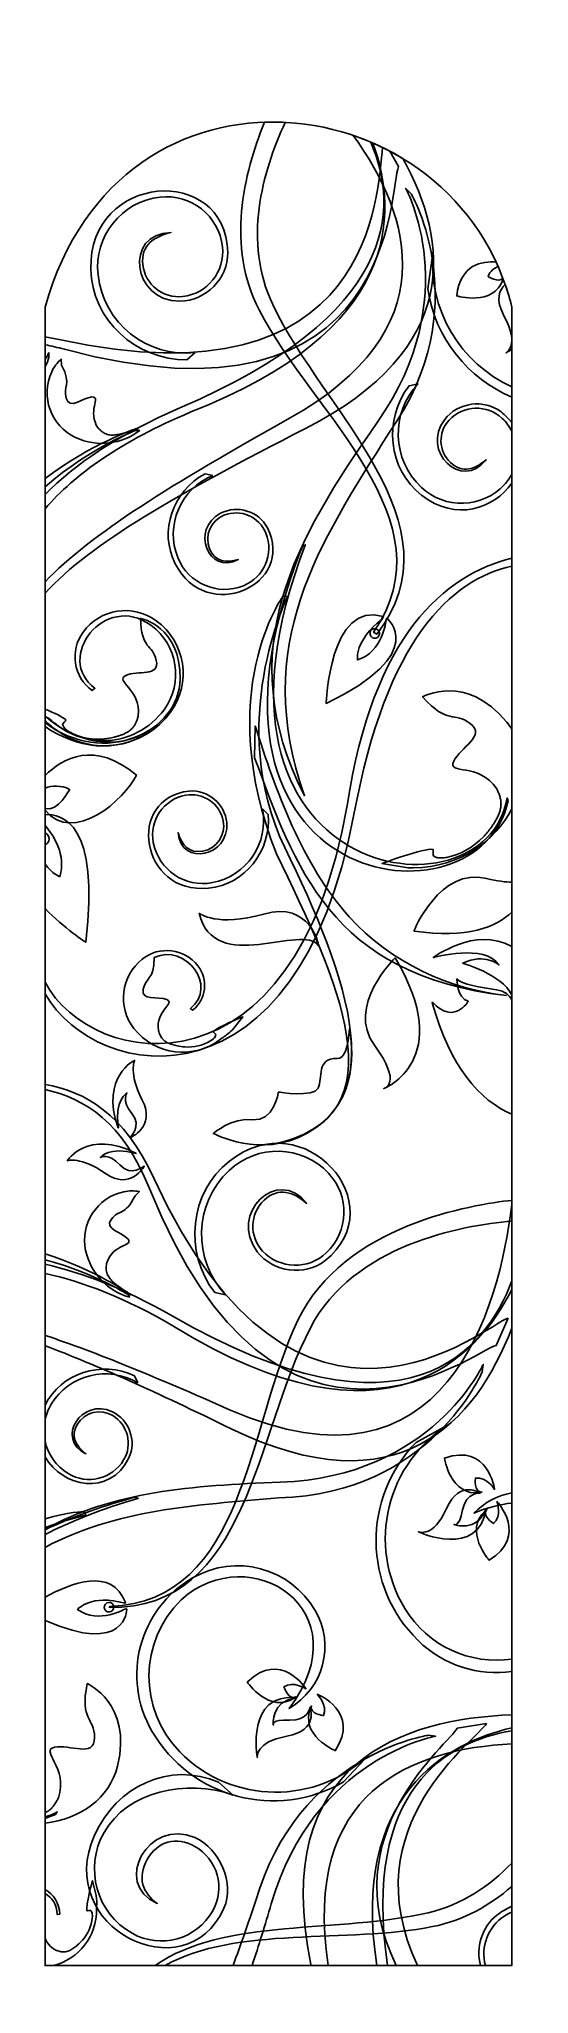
# Model space of a CAD drawing. Header units: centimetres. Extents: x -12.3 to -7.6, y -9.1 to 9.6.
import ezdxf

# ---------------------------------------------------------------- set-up
doc = ezdxf.new("R2010")
doc.units = ezdxf.units.CM
doc.header["$MEASUREMENT"] = 0
doc.layers.add('layer 1', color=7, linetype='Continuous')

msp = doc.modelspace()

# ---------------------------------------------------------------- linework, layer by layer
at = {"layer": 'layer 1', "color": 7}
msp.add_open_spline([(-12.25296, 7.03189), (-12.25296, 7.03189), (-12.25296, -8.79646), (-12.25296, -8.79646), (-12.25296, -8.79646), (-12.25296, -8.79646), (-7.7975, -8.79646), (-7.7975, -8.79646), (-7.7975, -8.79646), (-7.7975, -8.79646), (-7.7975, 7.03189), (-7.7975, 7.03189), (-7.7975, 7.03189), (-8.32216, 9.1742), (-11.53454, 9.58913), (-12.25296, 7.03189)], degree=3, knots=[0, 0, 0, 0, 0.2, 0.2, 0.2, 0.2, 0.4, 0.4, 0.4, 0.4, 0.6, 0.6, 0.6, 0.6, 1, 1, 1, 1], dxfattribs=at)
at = {"layer": 'layer 1', "color": 250}
for points, knots in [([(-10.2097, 7.00477), (-9.68826, 6.00024), (-8.37718, 4.99686), (-9.11681, 3.92863), (-9.11681, 3.92863), (-9.11681, 3.92863), (-9.08565, 3.91038), (-9.08565, 3.91038), (-9.08565, 3.91038), (-8.27289, 4.95964), (-9.59005, 6.02587), (-10.07954, 7.05553), (-10.07954, 7.05553), (-10.36563, 7.65726), (-10.17948, 8.32388), (-9.96, 8.79448), (-9.96, 8.79448), (-10.02626, 8.79785), (-10.09261, 8.79818), (-10.15886, 8.79589), (-10.15886, 8.79589), (-10.35803, 8.30737), (-10.52309, 7.60843), (-10.2097, 7.00477)], [0, 0, 0, 0, 0.14285714, 0.14285714, 0.14285714, 0.14285714, 0.28571429, 0.28571429, 0.28571429, 0.28571429, 0.42857143, 0.42857143, 0.42857143, 0.42857143, 0.57142857, 0.57142857, 0.57142857, 0.57142857, 0.71428571, 0.71428571, 0.71428571, 0.71428571, 1, 1, 1, 1]), ([(-9.31043, 8.6693), (-8.75118, 7.89267), (-8.4231, 6.80779), (-9.9197, 5.96977), (-9.9197, 5.96977), (-11.04522, 5.33947), (-11.80962, 4.87138), (-12.25296, 4.40912), (-12.25296, 4.40912), (-12.25296, 4.40912), (-12.25296, 4.30133), (-12.25296, 4.30133), (-12.25296, 4.30133), (-11.80935, 4.7816), (-10.99904, 5.24141), (-9.76532, 5.87263), (-9.76532, 5.87263), (-8.27551, 6.63483), (-8.39566, 7.65682), (-8.83778, 8.44929), (-8.83778, 8.44929), (-8.98727, 8.53994), (-9.14611, 8.61341), (-9.31043, 8.6693)], [0, 0, 0, 0, 0.14285714, 0.14285714, 0.14285714, 0.14285714, 0.28571429, 0.28571429, 0.28571429, 0.28571429, 0.42857143, 0.42857143, 0.42857143, 0.42857143, 0.57142857, 0.57142857, 0.57142857, 0.57142857, 0.71428571, 0.71428571, 0.71428571, 0.71428571, 1, 1, 1, 1]), ([(-12.25296, 5.10663), (-11.96853, 5.4343), (-11.52393, 5.75326), (-10.86827, 6.02713), (-10.86827, 6.02713), (-8.87296, 6.80429), (-8.87149, 7.91453), (-9.1234, 8.5968), (-9.1234, 8.5968), (-9.13048, 8.59989), (-9.13754, 8.60306), (-9.14464, 8.60607), (-9.14464, 8.60607), (-8.86626, 7.96893), (-8.8892, 6.95718), (-10.96526, 6.06954), (-10.96526, 6.06954), (-11.54695, 5.81818), (-11.96449, 5.53508), (-12.25296, 5.24372), (-12.25296, 5.24372), (-12.25296, 5.24372), (-12.25296, 5.10663), (-12.25296, 5.10663)], [0, 0, 0, 0, 0.14285714, 0.14285714, 0.14285714, 0.14285714, 0.28571429, 0.28571429, 0.28571429, 0.28571429, 0.42857143, 0.42857143, 0.42857143, 0.42857143, 0.57142857, 0.57142857, 0.57142857, 0.57142857, 0.71428571, 0.71428571, 0.71428571, 0.71428571, 1, 1, 1, 1]), ([(-9.03159, 8.5545), (-9.08349, 8.12686), (-9.09806, 6.06519), (-12.11845, 6.72078), (-12.11845, 6.72078), (-12.16466, 6.73081), (-12.20937, 6.73915), (-12.25296, 6.74623), (-12.25296, 6.74623), (-12.25296, 6.74623), (-12.25296, 6.67141), (-12.25296, 6.67141), (-12.25296, 6.67141), (-12.19356, 6.66019), (-12.13194, 6.64621), (-12.06767, 6.62893), (-12.06767, 6.62893), (-8.87646, 5.77092), (-8.96535, 8.18388), (-8.87939, 8.37287), (-8.87939, 8.37287), (-8.87939, 8.37287), (-8.96302, 8.51974), (-8.96302, 8.51974), (-8.96302, 8.51974), (-8.98571, 8.5317), (-9.00855, 8.54329), (-9.03159, 8.5545)], [0, 0, 0, 0, 0.125, 0.125, 0.125, 0.125, 0.25, 0.25, 0.25, 0.25, 0.375, 0.375, 0.375, 0.375, 0.5, 0.5, 0.5, 0.5, 0.625, 0.625, 0.625, 0.625, 0.75, 0.75, 0.75, 0.75, 1, 1, 1, 1]), ([(-10.81844, 6.5983), (-11.27923, 6.54658), (-11.69482, 6.8783), (-11.74649, 7.33914), (-11.74649, 7.33914), (-11.78788, 7.70785), (-11.52266, 8.04028), (-11.15392, 8.08167), (-11.15392, 8.08167), (-10.85889, 8.11475), (-10.59298, 7.90248), (-10.5598, 7.60751), (-10.5598, 7.60751), (-10.53336, 7.37151), (-10.70322, 7.15883), (-10.93924, 7.13236), (-10.93924, 7.13236), (-11.1279, 7.11113), (-11.29816, 7.247), (-11.31934, 7.43573), (-11.31934, 7.43573), (-11.34045, 7.62413), (-11.20784, 7.70739), (-11.05, 7.74281), (-11.05, 7.74281), (-11.50439, 7.73684), (-11.42052, 7.08192), (-10.96478, 7.08789), (-10.96478, 7.08789), (-10.71675, 7.09116), (-10.5047, 7.30435), (-10.50805, 7.55241), (-10.50805, 7.55241), (-10.53184, 8.40691), (-11.83949, 8.30729), (-11.81531, 7.39461), (-11.81531, 7.39461), (-11.80892, 6.91015), (-11.38339, 6.52303), (-10.89885, 6.52938), (-10.89885, 6.52938), (-10.89885, 6.52938), (-10.81844, 6.5983), (-10.81844, 6.5983)], [0, 0, 0, 0, 0.08333333, 0.08333333, 0.08333333, 0.08333333, 0.16666667, 0.16666667, 0.16666667, 0.16666667, 0.25, 0.25, 0.25, 0.25, 0.33333333, 0.33333333, 0.33333333, 0.33333333, 0.41666667, 0.41666667, 0.41666667, 0.41666667, 0.5, 0.5, 0.5, 0.5, 0.58333333, 0.58333333, 0.58333333, 0.58333333, 0.66666667, 0.66666667, 0.66666667, 0.66666667, 0.75, 0.75, 0.75, 0.75, 0.83333333, 0.83333333, 0.83333333, 0.83333333, 1, 1, 1, 1]), ([(-8.7579, 8.11312), (-8.7579, 8.11312), (-8.12446, 7.02451), (-8.9653, 5.8369), (-8.9653, 5.8369), (-9.63418, 4.7755), (-10.29012, 3.80937), (-9.77602, 2.36741), (-9.77602, 2.36741), (-10.48545, 3.75579), (-9.8654, 4.81165), (-9.07709, 5.93834), (-9.07709, 5.93834), (-8.24297, 7.13068), (-8.80939, 8.1634), (-8.80939, 8.1634), (-8.80939, 8.1634), (-8.80939, 8.1634), (-8.7579, 8.11312), (-8.7579, 8.11312)], [0, 0, 0, 0, 0.16666667, 0.16666667, 0.16666667, 0.16666667, 0.33333333, 0.33333333, 0.33333333, 0.33333333, 0.5, 0.5, 0.5, 0.5, 0.66666667, 0.66666667, 0.66666667, 0.66666667, 1, 1, 1, 1]), ([(-8.54733, 7.56922), (-8.60354, 7.00604), (-8.28659, 6.49163), (-7.7975, 6.27143), (-7.7975, 6.27143), (-7.7975, 6.27143), (-7.7975, 6.17212), (-7.7975, 6.17212), (-7.7975, 6.17212), (-8.21167, 6.34736), (-8.52768, 6.72734), (-8.59974, 7.20462), (-8.59974, 7.20462), (-8.59974, 7.20462), (-8.54733, 7.56922), (-8.54733, 7.56922)], [0, 0, 0, 0, 0.2, 0.2, 0.2, 0.2, 0.4, 0.4, 0.4, 0.4, 0.6, 0.6, 0.6, 0.6, 1, 1, 1, 1]), ([(-7.92885, 7.41895), (-7.96592, 7.40301), (-8.00662, 7.37429), (-8.0238, 7.32291), (-8.0238, 7.32291), (-8.0238, 7.32291), (-7.92141, 7.25839), (-7.88343, 7.30775), (-7.88343, 7.30775), (-7.8823, 7.30479), (-7.88129, 7.30175), (-7.88018, 7.29878), (-7.88018, 7.29878), (-7.97319, 7.03186), (-8.32399, 7.13864), (-8.32399, 7.13864), (-8.32399, 7.13864), (-8.28911, 7.44184), (-8.07713, 7.47144), (-7.94801, 7.46031), (-7.94801, 7.46031), (-7.94161, 7.44653), (-7.93501, 7.43292), (-7.92885, 7.41895)], [0, 0, 0, 0, 0.14285714, 0.14285714, 0.14285714, 0.14285714, 0.28571429, 0.28571429, 0.28571429, 0.28571429, 0.42857143, 0.42857143, 0.42857143, 0.42857143, 0.57142857, 0.57142857, 0.57142857, 0.57142857, 0.71428571, 0.71428571, 0.71428571, 0.71428571, 1, 1, 1, 1]), ([(-7.7975, 6.62884), (-7.83063, 6.60673), (-7.85314, 6.59464), (-7.85314, 6.59464), (-7.85314, 6.59464), (-7.85314, 6.59464), (-7.71858, 6.66843), (-7.86934, 6.94198), (-7.86934, 6.94198), (-7.96055, 7.10753), (-7.91298, 7.19951), (-7.86119, 7.24636), (-7.86119, 7.24636), (-7.83702, 7.17688), (-7.81553, 7.10551), (-7.7975, 7.03189), (-7.7975, 7.03189), (-7.7975, 7.03189), (-7.7975, 6.62884), (-7.7975, 6.62884)], [0, 0, 0, 0, 0.16666667, 0.16666667, 0.16666667, 0.16666667, 0.33333333, 0.33333333, 0.33333333, 0.33333333, 0.5, 0.5, 0.5, 0.5, 0.66666667, 0.66666667, 0.66666667, 0.66666667, 1, 1, 1, 1]), ([(-11.3495, 5.85467), (-11.51872, 5.72382), (-11.75338, 5.68985), (-11.96058, 5.78655), (-11.96058, 5.78655), (-12.19689, 5.89684), (-12.29907, 6.17779), (-12.18872, 6.41413), (-12.18872, 6.41413), (-12.16667, 6.46139), (-12.13608, 6.50194), (-12.09964, 6.53481), (-12.09964, 6.53481), (-12.09964, 6.53481), (-12.09412, 6.47788), (-12.09412, 6.47788), (-12.09412, 6.47788), (-11.99371, 6.2799), (-12.08515, 6.28082), (-12.05109, 6.16313), (-12.05109, 6.16313), (-12.01676, 6.0441), (-11.89912, 6.16816), (-11.80571, 6.17378), (-11.80571, 6.17378), (-11.71233, 6.17929), (-11.85605, 6.03407), (-11.74522, 5.87664), (-11.74522, 5.87664), (-11.74304, 5.87355), (-11.73951, 5.87089), (-11.73685, 5.86827), (-11.73685, 5.86827), (-11.73109, 5.8625), (-11.72522, 5.85689), (-11.71915, 5.85146), (-11.71915, 5.85146), (-11.71321, 5.84623), (-11.70708, 5.84119), (-11.70056, 5.8367), (-11.70056, 5.8367), (-11.69425, 5.83227), (-11.68762, 5.82828), (-11.68075, 5.82488), (-11.68075, 5.82488), (-11.67391, 5.8215), (-11.66677, 5.81874), (-11.65949, 5.81657), (-11.65949, 5.81657), (-11.65212, 5.81441), (-11.64459, 5.8128), (-11.63696, 5.81177), (-11.63696, 5.81177), (-11.62917, 5.81077), (-11.62134, 5.81025), (-11.61352, 5.8102), (-11.61352, 5.8102), (-11.60543, 5.81017), (-11.59742, 5.81053), (-11.58942, 5.81128), (-11.58942, 5.81128), (-11.58135, 5.81199), (-11.57327, 5.81299), (-11.56522, 5.81429), (-11.56522, 5.81429), (-11.55715, 5.81564), (-11.54913, 5.81723), (-11.54118, 5.81892), (-11.54118, 5.81892), (-11.53321, 5.82067), (-11.5253, 5.8226), (-11.51746, 5.82471), (-11.51746, 5.82471), (-11.49443, 5.8309), (-11.47146, 5.83843), (-11.44952, 5.84766), (-11.44952, 5.84766), (-11.44952, 5.84766), (-11.3495, 5.85467), (-11.3495, 5.85467)], [0, 0, 0, 0, 0.04761905, 0.04761905, 0.04761905, 0.04761905, 0.0952381, 0.0952381, 0.0952381, 0.0952381, 0.14285714, 0.14285714, 0.14285714, 0.14285714, 0.19047619, 0.19047619, 0.19047619, 0.19047619, 0.23809524, 0.23809524, 0.23809524, 0.23809524, 0.28571429, 0.28571429, 0.28571429, 0.28571429, 0.33333333, 0.33333333, 0.33333333, 0.33333333, 0.38095238, 0.38095238, 0.38095238, 0.38095238, 0.42857143, 0.42857143, 0.42857143, 0.42857143, 0.47619048, 0.47619048, 0.47619048, 0.47619048, 0.52380952, 0.52380952, 0.52380952, 0.52380952, 0.57142857, 0.57142857, 0.57142857, 0.57142857, 0.61904762, 0.61904762, 0.61904762, 0.61904762, 0.66666667, 0.66666667, 0.66666667, 0.66666667, 0.71428571, 0.71428571, 0.71428571, 0.71428571, 0.76190476, 0.76190476, 0.76190476, 0.76190476, 0.80952381, 0.80952381, 0.80952381, 0.80952381, 0.85714286, 0.85714286, 0.85714286, 0.85714286, 0.9047619, 0.9047619, 0.9047619, 0.9047619, 1, 1, 1, 1]), ([(-12.21794, 6.59848), (-12.21794, 6.59848), (-12.22593, 6.56168), (-12.25296, 6.53419), (-12.25296, 6.53419), (-12.25296, 6.53419), (-12.25296, 6.4646), (-12.25296, 6.4646), (-12.25296, 6.4646), (-12.20759, 6.52047), (-12.21676, 6.59573), (-12.21676, 6.59573), (-12.21676, 6.59573), (-12.21676, 6.59573), (-12.21794, 6.59848), (-12.21794, 6.59848)], [0, 0, 0, 0, 0.2, 0.2, 0.2, 0.2, 0.4, 0.4, 0.4, 0.4, 0.6, 0.6, 0.6, 0.6, 1, 1, 1, 1]), ([(-8.69253, 6.30033), (-8.95708, 6.01834), (-8.94293, 5.57516), (-8.66088, 5.31062), (-8.66088, 5.31062), (-8.43525, 5.09894), (-8.0808, 5.11017), (-7.8691, 5.33584), (-7.8691, 5.33584), (-7.83997, 5.3669), (-7.81611, 5.40101), (-7.7975, 5.43707), (-7.7975, 5.43707), (-7.7975, 5.43707), (-7.7975, 5.35122), (-7.7975, 5.35122), (-7.7975, 5.35122), (-7.96804, 5.10852), (-8.33133, 4.97898), (-8.65817, 5.23696), (-8.65817, 5.23696), (-8.9786, 5.48304), (-9.0248, 5.96052), (-8.77871, 6.28102), (-8.77871, 6.28102), (-8.77871, 6.28102), (-8.69253, 6.30033), (-8.69253, 6.30033)], [0, 0, 0, 0, 0.125, 0.125, 0.125, 0.125, 0.25, 0.25, 0.25, 0.25, 0.375, 0.375, 0.375, 0.375, 0.5, 0.5, 0.5, 0.5, 0.625, 0.625, 0.625, 0.625, 0.75, 0.75, 0.75, 0.75, 1, 1, 1, 1]), ([(-7.7975, 5.84788), (-7.82031, 5.89215), (-7.85091, 5.93335), (-7.88929, 5.96937), (-7.88929, 5.96937), (-8.03375, 6.10483), (-8.2606, 6.09752), (-8.39608, 5.95307), (-8.39608, 5.95307), (-8.50443, 5.83764), (-8.49865, 5.65609), (-8.38315, 5.54775), (-8.38315, 5.54775), (-8.26784, 5.43961), (-8.14604, 5.48663), (-8.04359, 5.57439), (-8.04359, 5.57439), (-8.27438, 5.27384), (-8.67, 5.65675), (-8.43853, 5.95821), (-8.43853, 5.95821), (-8.31255, 6.12226), (-8.0643, 6.15749), (-7.90027, 6.03144), (-7.90027, 6.03144), (-7.85925, 5.99897), (-7.8253, 5.96441), (-7.7975, 5.9285), (-7.7975, 5.9285), (-7.7975, 5.9285), (-7.7975, 5.84788), (-7.7975, 5.84788)], [0, 0, 0, 0, 0.11111111, 0.11111111, 0.11111111, 0.11111111, 0.22222222, 0.22222222, 0.22222222, 0.22222222, 0.33333333, 0.33333333, 0.33333333, 0.33333333, 0.44444444, 0.44444444, 0.44444444, 0.44444444, 0.55555556, 0.55555556, 0.55555556, 0.55555556, 0.66666667, 0.66666667, 0.66666667, 0.66666667, 0.77777778, 0.77777778, 0.77777778, 0.77777778, 1, 1, 1, 1]), ([(-11.3847, 5.87023), (-11.3847, 5.87023), (-11.80519, 5.73288), (-12.25296, 5.39562), (-12.25296, 5.39562), (-12.25296, 5.39562), (-12.25296, 5.31692), (-12.25296, 5.31692), (-12.25296, 5.31692), (-11.80396, 5.70535), (-11.36402, 5.86288), (-11.36402, 5.86288), (-11.36402, 5.86288), (-11.36402, 5.86288), (-11.3847, 5.87023), (-11.3847, 5.87023)], [0, 0, 0, 0, 0.2, 0.2, 0.2, 0.2, 0.4, 0.4, 0.4, 0.4, 0.6, 0.6, 0.6, 0.6, 1, 1, 1, 1]), ([(-10.65049, 5.42315), (-10.95907, 5.29934), (-11.1089, 4.94873), (-10.98505, 4.64013), (-10.98505, 4.64013), (-10.886, 4.39321), (-10.60561, 4.27332), (-10.35867, 4.37239), (-10.35867, 4.37239), (-10.16112, 4.45168), (-10.06525, 4.67603), (-10.14446, 4.87359), (-10.14446, 4.87359), (-10.2079, 5.03161), (-10.38739, 5.10826), (-10.54543, 5.04483), (-10.54543, 5.04483), (-10.6718, 4.99418), (-10.73319, 4.85056), (-10.68248, 4.72417), (-10.68248, 4.72417), (-10.63184, 4.59801), (-10.51982, 4.59046), (-10.40811, 4.62169), (-10.40811, 4.62169), (-10.69711, 4.47117), (-10.86653, 4.91326), (-10.57667, 5.06424), (-10.57667, 5.06424), (-10.41891, 5.1464), (-10.2126, 5.08376), (-10.13049, 4.92596), (-10.13049, 4.92596), (-9.85536, 4.37821), (-10.71505, 3.99711), (-11.00968, 4.58173), (-11.00968, 4.58173), (-11.17014, 4.88986), (-11.03285, 5.27885), (-10.72467, 5.43937), (-10.72467, 5.43937), (-10.72467, 5.43937), (-10.65049, 5.42315), (-10.65049, 5.42315)], [0, 0, 0, 0, 0.08333333, 0.08333333, 0.08333333, 0.08333333, 0.16666667, 0.16666667, 0.16666667, 0.16666667, 0.25, 0.25, 0.25, 0.25, 0.33333333, 0.33333333, 0.33333333, 0.33333333, 0.41666667, 0.41666667, 0.41666667, 0.41666667, 0.5, 0.5, 0.5, 0.5, 0.58333333, 0.58333333, 0.58333333, 0.58333333, 0.66666667, 0.66666667, 0.66666667, 0.66666667, 0.75, 0.75, 0.75, 0.75, 0.83333333, 0.83333333, 0.83333333, 0.83333333, 1, 1, 1, 1]), ([(-9.81015, 4.71003), (-11.10061, 1.42244), (-8.09883, 1.06028), (-7.83303, 2.31975), (-7.83303, 2.31975), (-7.83303, 2.31975), (-7.84208, 2.34724), (-7.84208, 2.34724), (-7.84208, 2.34724), (-8.05043, 1.12091), (-11.00922, 1.53993), (-9.76847, 4.76056), (-9.76847, 4.76056), (-9.76809, 4.76157), (-9.76766, 4.76257), (-9.76721, 4.76356), (-9.76721, 4.76356), (-9.76721, 4.76356), (-9.79427, 4.75068), (-9.79427, 4.75068), (-9.79427, 4.75068), (-9.79949, 4.7372), (-9.80478, 4.72365), (-9.81015, 4.71003)], [0, 0, 0, 0, 0.14285714, 0.14285714, 0.14285714, 0.14285714, 0.28571429, 0.28571429, 0.28571429, 0.28571429, 0.42857143, 0.42857143, 0.42857143, 0.42857143, 0.57142857, 0.57142857, 0.57142857, 0.57142857, 0.71428571, 0.71428571, 0.71428571, 0.71428571, 1, 1, 1, 1]), ([(-12.25296, 0.58835), (-11.80186, -0.25823), (-9.86221, -0.55379), (-9.36819, 2.27465), (-9.36819, 2.27465), (-9.12469, 3.90045), (-8.43759, 4.47574), (-7.7975, 4.63557), (-7.7975, 4.63557), (-7.7975, 4.63557), (-7.7975, 4.55916), (-7.7975, 4.55916), (-7.7975, 4.55916), (-8.37763, 4.43169), (-8.99722, 3.86155), (-9.30406, 2.1876), (-9.30406, 2.1876), (-9.83882, -0.66788), (-11.75207, -0.38785), (-12.25296, 0.47747), (-12.25296, 0.47747), (-12.25296, 0.47747), (-12.25296, 0.58835), (-12.25296, 0.58835)], [0, 0, 0, 0, 0.14285714, 0.14285714, 0.14285714, 0.14285714, 0.28571429, 0.28571429, 0.28571429, 0.28571429, 0.42857143, 0.42857143, 0.42857143, 0.42857143, 0.57142857, 0.57142857, 0.57142857, 0.57142857, 0.71428571, 0.71428571, 0.71428571, 0.71428571, 1, 1, 1, 1]), ([(-12.14701, 2.99543), (-11.79882, 2.74076), (-11.3101, 2.81659), (-11.05543, 3.16479), (-11.05543, 3.16479), (-10.85167, 3.44337), (-10.91228, 3.83437), (-11.19095, 4.03812), (-11.19095, 4.03812), (-11.4138, 4.20112), (-11.72661, 4.15258), (-11.88959, 3.92973), (-11.88959, 3.92973), (-12.01995, 3.75138), (-11.9812, 3.50119), (-11.80288, 3.37078), (-11.80288, 3.37078), (-11.80288, 3.37078), (-11.77663, 3.39361), (-11.77663, 3.39361), (-11.77663, 3.39361), (-12.16747, 3.6796), (-11.68116, 4.31628), (-11.24209, 3.9952), (-11.24209, 3.9952), (-10.98496, 3.80713), (-10.92893, 3.44609), (-11.11706, 3.18892), (-11.11706, 3.18892), (-11.18101, 3.10133), (-11.26632, 3.02629), (-11.36266, 2.97673), (-11.36266, 2.97673), (-11.45646, 2.9285), (-11.56077, 2.89625), (-11.66675, 2.89391), (-11.66675, 2.89391), (-11.79262, 2.89112), (-11.9204, 2.91619), (-12.03237, 2.97482), (-12.03237, 2.97482), (-12.06452, 2.99165), (-12.09572, 3.0112), (-12.12497, 3.03257), (-12.12497, 3.03257), (-12.15615, 3.0554), (-12.18554, 3.0799), (-12.21295, 3.10583), (-12.21295, 3.10583), (-12.21295, 3.10583), (-12.25296, 3.12005), (-12.25296, 3.12005), (-12.25296, 3.12005), (-12.25296, 3.12005), (-12.25296, 3.08502), (-12.25296, 3.08502), (-12.25296, 3.08502), (-12.22031, 3.05316), (-12.185, 3.02319), (-12.14701, 2.99543)], [0, 0, 0, 0, 0.0625, 0.0625, 0.0625, 0.0625, 0.125, 0.125, 0.125, 0.125, 0.1875, 0.1875, 0.1875, 0.1875, 0.25, 0.25, 0.25, 0.25, 0.3125, 0.3125, 0.3125, 0.3125, 0.375, 0.375, 0.375, 0.375, 0.4375, 0.4375, 0.4375, 0.4375, 0.5, 0.5, 0.5, 0.5, 0.5625, 0.5625, 0.5625, 0.5625, 0.625, 0.625, 0.625, 0.625, 0.6875, 0.6875, 0.6875, 0.6875, 0.75, 0.75, 0.75, 0.75, 0.8125, 0.8125, 0.8125, 0.8125, 0.875, 0.875, 0.875, 0.875, 1, 1, 1, 1]), ([(-9.98149, 4.27117), (-9.98149, 4.27117), (-10.65314, 3.35269), (-10.04404, 1.81233), (-10.04404, 1.81233), (-9.47188, 0.63013), (-8.81699, -0.71012), (-10.083, -0.95822), (-10.083, -0.95822), (-10.083, -0.95822), (-10.08779, -0.96033), (-10.08779, -0.96033), (-10.08779, -0.96033), (-8.82169, -0.71228), (-9.3911, 0.69016), (-9.96327, 1.87231), (-9.96327, 1.87231), (-10.53553, 3.05447), (-9.93957, 4.26843), (-9.93957, 4.26843), (-9.93957, 4.26843), (-9.93957, 4.26843), (-9.98149, 4.27117), (-9.98149, 4.27117)], [0, 0, 0, 0, 0.14285714, 0.14285714, 0.14285714, 0.14285714, 0.28571429, 0.28571429, 0.28571429, 0.28571429, 0.42857143, 0.42857143, 0.42857143, 0.42857143, 0.57142857, 0.57142857, 0.57142857, 0.57142857, 0.71428571, 0.71428571, 0.71428571, 0.71428571, 1, 1, 1, 1]), ([(-8.99871, 4.03867), (-8.99871, 4.03867), (-9.02994, 3.73624), (-9.27049, 3.6639), (-9.27049, 3.6639), (-9.27049, 3.6639), (-9.30251, 3.84857), (-9.03494, 4.05429), (-9.03494, 4.05429), (-9.03494, 4.05429), (-9.02366, 4.07925), (-9.02366, 4.07925), (-9.02366, 4.07925), (-9.53657, 4.23296), (-9.56985, 3.24834), (-9.56985, 3.24834), (-9.56985, 3.24834), (-8.5714, 3.72936), (-8.98979, 4.06248), (-8.98979, 4.06248), (-8.98979, 4.06248), (-8.98979, 4.06248), (-8.99871, 4.03867), (-8.99871, 4.03867)], [0, 0, 0, 0, 0.14285714, 0.14285714, 0.14285714, 0.14285714, 0.28571429, 0.28571429, 0.28571429, 0.28571429, 0.42857143, 0.42857143, 0.42857143, 0.42857143, 0.57142857, 0.57142857, 0.57142857, 0.57142857, 0.71428571, 0.71428571, 0.71428571, 0.71428571, 1, 1, 1, 1]), ([(-12.25296, 3.19431), (-12.16554, 3.15821), (-12.07516, 3.11629), (-12.05429, 3.08981), (-12.05429, 3.08981), (-12.05181, 3.08673), (-12.08652, 3.05272), (-12.08545, 3.04898), (-12.08545, 3.04898), (-12.08424, 3.04485), (-12.08278, 3.0408), (-12.08114, 3.03686), (-12.08114, 3.03686), (-12.07757, 3.0284), (-12.0728, 3.02072), (-12.06697, 3.01374), (-12.06697, 3.01374), (-12.06021, 3.00581), (-12.05218, 2.9989), (-12.04387, 2.9927), (-12.04387, 2.9927), (-12.03458, 2.98577), (-12.02459, 2.97964), (-12.01444, 2.97391), (-12.01444, 2.97391), (-11.91613, 2.91838), (-11.79902, 2.8979), (-11.68712, 2.90983), (-11.68712, 2.90983), (-11.65579, 2.91312), (-11.62435, 2.91903), (-11.59368, 2.92653), (-11.59368, 2.92653), (-11.58325, 2.92908), (-11.57285, 2.93188), (-11.56249, 2.93493), (-11.56249, 2.93493), (-11.55219, 2.93804), (-11.54187, 2.94131), (-11.53165, 2.94489), (-11.53165, 2.94489), (-11.52149, 2.94852), (-11.51148, 2.95251), (-11.50166, 2.95683), (-11.50166, 2.95683), (-11.49191, 2.96106), (-11.48239, 2.96576), (-11.47302, 2.97095), (-11.47302, 2.97095), (-11.46399, 2.97599), (-11.45523, 2.98158), (-11.44684, 2.98771), (-11.44684, 2.98771), (-11.43865, 2.99377), (-11.43094, 3.00044), (-11.42378, 3.00764), (-11.42378, 3.00764), (-11.41671, 3.0148), (-11.41019, 3.02256), (-11.40441, 3.03083), (-11.40441, 3.03083), (-11.39861, 3.03915), (-11.39347, 3.04801), (-11.38898, 3.05717), (-11.38898, 3.05717), (-11.38427, 3.06653), (-11.38037, 3.07629), (-11.37682, 3.08615), (-11.37682, 3.08615), (-11.37324, 3.09632), (-11.37002, 3.10656), (-11.36701, 3.11693), (-11.36701, 3.11693), (-11.3656, 3.12166), (-11.3632, 3.127), (-11.36265, 3.13197), (-11.36265, 3.13197), (-11.33447, 3.38522), (-11.59375, 3.46202), (-11.48193, 3.51516), (-11.48193, 3.51516), (-11.37001, 3.5682), (-11.15448, 3.49931), (-11.19055, 3.65926), (-11.19055, 3.65926), (-11.22647, 3.81921), (-11.33389, 3.75672), (-11.34162, 4.0615), (-11.34162, 4.0615), (-11.34162, 4.0615), (-10.95711, 3.9886), (-10.96394, 3.47988), (-10.96394, 3.47988), (-10.97058, 2.97582), (-11.69452, 2.63589), (-12.25296, 3.06675), (-12.25296, 3.06675), (-12.25296, 3.06675), (-12.25296, 3.19431), (-12.25296, 3.19431)], [0, 0, 0, 0, 0.03846154, 0.03846154, 0.03846154, 0.03846154, 0.07692308, 0.07692308, 0.07692308, 0.07692308, 0.11538462, 0.11538462, 0.11538462, 0.11538462, 0.15384615, 0.15384615, 0.15384615, 0.15384615, 0.19230769, 0.19230769, 0.19230769, 0.19230769, 0.23076923, 0.23076923, 0.23076923, 0.23076923, 0.26923077, 0.26923077, 0.26923077, 0.26923077, 0.30769231, 0.30769231, 0.30769231, 0.30769231, 0.34615385, 0.34615385, 0.34615385, 0.34615385, 0.38461538, 0.38461538, 0.38461538, 0.38461538, 0.42307692, 0.42307692, 0.42307692, 0.42307692, 0.46153846, 0.46153846, 0.46153846, 0.46153846, 0.5, 0.5, 0.5, 0.5, 0.53846154, 0.53846154, 0.53846154, 0.53846154, 0.57692308, 0.57692308, 0.57692308, 0.57692308, 0.61538462, 0.61538462, 0.61538462, 0.61538462, 0.65384615, 0.65384615, 0.65384615, 0.65384615, 0.69230769, 0.69230769, 0.69230769, 0.69230769, 0.73076923, 0.73076923, 0.73076923, 0.73076923, 0.76923077, 0.76923077, 0.76923077, 0.76923077, 0.80769231, 0.80769231, 0.80769231, 0.80769231, 0.84615385, 0.84615385, 0.84615385, 0.84615385, 0.88461538, 0.88461538, 0.88461538, 0.88461538, 0.92307692, 0.92307692, 0.92307692, 0.92307692, 1, 1, 1, 1]), ([(-9.11646, 3.96153), (-9.0918, 3.96723), (-9.06727, 3.95185), (-9.06149, 3.92716), (-9.06149, 3.92716), (-9.05567, 3.9024), (-9.07091, 3.8777), (-9.09559, 3.87195), (-9.09559, 3.87195), (-9.12005, 3.86618), (-9.14475, 3.88162), (-9.15044, 3.90635), (-9.15044, 3.90635), (-9.15627, 3.93107), (-9.14102, 3.9558), (-9.11646, 3.96153)], [0, 0, 0, 0, 0.2, 0.2, 0.2, 0.2, 0.4, 0.4, 0.4, 0.4, 0.6, 0.6, 0.6, 0.6, 1, 1, 1, 1]), ([(-8.78595, 1.67926), (-8.78595, 1.67926), (-9.03731, 1.71998), (-9.03731, 1.71998), (-9.03731, 1.71998), (-9.03731, 1.71998), (-8.63138, 1.8727), (-8.54898, 1.85587), (-8.54898, 1.85587), (-8.54431, 1.85492), (-8.54994, 1.79635), (-8.54592, 1.79371), (-8.54592, 1.79371), (-8.54155, 1.79086), (-8.5371, 1.78821), (-8.53241, 1.78586), (-8.53241, 1.78586), (-8.52268, 1.78083), (-8.51214, 1.7774), (-8.5012, 1.77557), (-8.5012, 1.77557), (-8.48882, 1.77345), (-8.47617, 1.7733), (-8.46352, 1.77411), (-8.46352, 1.77411), (-8.44951, 1.77502), (-8.43539, 1.77704), (-8.42168, 1.77973), (-8.42168, 1.77973), (-8.2871, 1.80521), (-8.16292, 1.87774), (-8.0686, 1.9762), (-8.0686, 1.9762), (-8.04215, 2.00379), (-8.01767, 2.03373), (-7.99525, 2.06469), (-7.99525, 2.06469), (-7.9876, 2.07524), (-7.98015, 2.08592), (-7.97299, 2.09682), (-7.97299, 2.09682), (-7.96577, 2.10773), (-7.95877, 2.11885), (-7.95227, 2.13017), (-7.95227, 2.13017), (-7.94573, 2.14149), (-7.93942, 2.15291), (-7.93371, 2.16465), (-7.93371, 2.16465), (-7.92799, 2.17618), (-7.92287, 2.18797), (-7.91832, 2.20002), (-7.91832, 2.20002), (-7.91388, 2.21176), (-7.91015, 2.22381), (-7.90724, 2.23608), (-7.90724, 2.23608), (-7.90441, 2.2481), (-7.90242, 2.26023), (-7.90144, 2.27248), (-7.90144, 2.27248), (-7.90054, 2.2847), (-7.9005, 2.29689), (-7.90164, 2.30909), (-7.90164, 2.30909), (-7.90272, 2.32139), (-7.90486, 2.33355), (-7.90787, 2.34556), (-7.90787, 2.34556), (-7.91089, 2.35788), (-7.91492, 2.37002), (-7.91936, 2.38192), (-7.91936, 2.38192), (-7.92387, 2.3941), (-7.92902, 2.40607), (-7.93423, 2.41802), (-7.93423, 2.41802), (-7.93666, 2.4235), (-7.93865, 2.43033), (-7.94205, 2.43533), (-7.94205, 2.43533), (-8.11387, 2.69169), (-8.41375, 2.5602), (-8.35177, 2.69677), (-8.35177, 2.69677), (-8.28979, 2.83328), (-8.03653, 2.93793), (-8.19482, 3.05777), (-8.19482, 3.05777), (-8.35307, 3.17765), (-8.40367, 3.03596), (-8.64889, 3.3119), (-8.64889, 3.3119), (-8.64889, 3.3119), (-8.23622, 3.54488), (-7.84491, 3.06888), (-7.84491, 3.06888), (-7.82749, 3.04769), (-7.81175, 3.02564), (-7.7975, 3.0029), (-7.7975, 3.0029), (-7.7975, 3.0029), (-7.7975, 2.24309), (-7.7975, 2.24309), (-7.7975, 2.24309), (-7.95335, 1.93956), (-8.28372, 1.68994), (-8.73843, 1.67828), (-8.73843, 1.67828), (-8.73843, 1.67828), (-8.78595, 1.67926), (-8.78595, 1.67926)], [0, 0, 0, 0, 0.03448276, 0.03448276, 0.03448276, 0.03448276, 0.06896552, 0.06896552, 0.06896552, 0.06896552, 0.10344828, 0.10344828, 0.10344828, 0.10344828, 0.13793103, 0.13793103, 0.13793103, 0.13793103, 0.17241379, 0.17241379, 0.17241379, 0.17241379, 0.20689655, 0.20689655, 0.20689655, 0.20689655, 0.24137931, 0.24137931, 0.24137931, 0.24137931, 0.27586207, 0.27586207, 0.27586207, 0.27586207, 0.31034483, 0.31034483, 0.31034483, 0.31034483, 0.34482759, 0.34482759, 0.34482759, 0.34482759, 0.37931034, 0.37931034, 0.37931034, 0.37931034, 0.4137931, 0.4137931, 0.4137931, 0.4137931, 0.44827586, 0.44827586, 0.44827586, 0.44827586, 0.48275862, 0.48275862, 0.48275862, 0.48275862, 0.51724138, 0.51724138, 0.51724138, 0.51724138, 0.55172414, 0.55172414, 0.55172414, 0.55172414, 0.5862069, 0.5862069, 0.5862069, 0.5862069, 0.62068966, 0.62068966, 0.62068966, 0.62068966, 0.65517241, 0.65517241, 0.65517241, 0.65517241, 0.68965517, 0.68965517, 0.68965517, 0.68965517, 0.72413793, 0.72413793, 0.72413793, 0.72413793, 0.75862069, 0.75862069, 0.75862069, 0.75862069, 0.79310345, 0.79310345, 0.79310345, 0.79310345, 0.82758621, 0.82758621, 0.82758621, 0.82758621, 0.86206897, 0.86206897, 0.86206897, 0.86206897, 0.89655172, 0.89655172, 0.89655172, 0.89655172, 0.93103448, 0.93103448, 0.93103448, 0.93103448, 1, 1, 1, 1]), ([(-11.25335, 2.99609), (-11.57319, 2.78775), (-11.96249, 2.87289), (-12.25296, 3.1288), (-12.25296, 3.1288), (-12.25296, 3.1288), (-12.25296, 3.02911), (-12.25296, 3.02911), (-12.25296, 3.02911), (-11.95264, 2.81969), (-11.57798, 2.76805), (-11.26653, 2.97041), (-11.26653, 2.97041), (-11.26653, 2.97041), (-11.25335, 2.99609), (-11.25335, 2.99609)], [0, 0, 0, 0, 0.2, 0.2, 0.2, 0.2, 0.4, 0.4, 0.4, 0.4, 0.6, 0.6, 0.6, 0.6, 1, 1, 1, 1]), ([(-10.24606, 3.03476), (-10.05275, 2.41912), (-9.79726, 1.70847), (-9.34929, 1.21295), (-9.34929, 1.21295), (-8.95402, 0.77572), (-8.39054, 0.51869), (-7.84921, 0.46113), (-7.84921, 0.46113), (-9.53528, 0.65244), (-9.8723, 1.7102), (-10.25245, 2.72922), (-10.25245, 2.72922), (-10.25245, 2.72922), (-10.24606, 3.03476), (-10.24606, 3.03476)], [0, 0, 0, 0, 0.2, 0.2, 0.2, 0.2, 0.4, 0.4, 0.4, 0.4, 0.6, 0.6, 0.6, 0.6, 1, 1, 1, 1]), ([(-12.25296, 2.4412), (-12.1852, 2.46351), (-12.10054, 2.47214), (-12.01807, 2.42857), (-12.01807, 2.42857), (-12.01807, 2.42857), (-12.12728, 2.20958), (-12.25296, 2.24563), (-12.25296, 2.24563), (-12.25296, 2.24563), (-12.25296, 2.2315), (-12.25296, 2.2315), (-12.25296, 2.2315), (-11.97951, 1.89218), (-11.49, 2.33672), (-11.38036, 2.56499), (-11.38036, 2.56499), (-11.77896, 2.89732), (-12.08293, 2.72959), (-12.25296, 2.56068), (-12.25296, 2.56068), (-12.25296, 2.56068), (-12.25296, 2.4412), (-12.25296, 2.4412)], [0, 0, 0, 0, 0.14285714, 0.14285714, 0.14285714, 0.14285714, 0.28571429, 0.28571429, 0.28571429, 0.28571429, 0.42857143, 0.42857143, 0.42857143, 0.42857143, 0.57142857, 0.57142857, 0.57142857, 0.57142857, 0.71428571, 0.71428571, 0.71428571, 0.71428571, 1, 1, 1, 1]), ([(-10.17693, 2.24228), (-10.11477, 1.91565), (-10.32921, 1.60038), (-10.65588, 1.53824), (-10.65588, 1.53824), (-10.91723, 1.4885), (-11.16941, 1.65995), (-11.21916, 1.92133), (-11.21916, 1.92133), (-11.25894, 2.13045), (-11.12171, 2.33218), (-10.91263, 2.37202), (-10.91263, 2.37202), (-10.74534, 2.40383), (-10.58399, 2.29401), (-10.55217, 2.12671), (-10.55217, 2.12671), (-10.52667, 1.99298), (-10.61451, 1.86383), (-10.74829, 1.83837), (-10.74829, 1.83837), (-10.88184, 1.81297), (-10.94861, 1.90323), (-10.98257, 2.01415), (-10.98257, 2.01415), (-10.95345, 1.6896), (-10.48979, 1.78536), (-10.51898, 2.11088), (-10.51898, 2.11088), (-10.53487, 2.28803), (-10.69889, 2.42799), (-10.87606, 2.41203), (-10.87606, 2.41203), (-11.4857, 2.34831), (-11.34299, 1.41883), (-10.69178, 1.48601), (-10.69178, 1.48601), (-10.34575, 1.51707), (-10.09223, 1.84247), (-10.12326, 2.18855), (-10.12326, 2.18855), (-10.12326, 2.18855), (-10.17693, 2.24228), (-10.17693, 2.24228)], [0, 0, 0, 0, 0.08333333, 0.08333333, 0.08333333, 0.08333333, 0.16666667, 0.16666667, 0.16666667, 0.16666667, 0.25, 0.25, 0.25, 0.25, 0.33333333, 0.33333333, 0.33333333, 0.33333333, 0.41666667, 0.41666667, 0.41666667, 0.41666667, 0.5, 0.5, 0.5, 0.5, 0.58333333, 0.58333333, 0.58333333, 0.58333333, 0.66666667, 0.66666667, 0.66666667, 0.66666667, 0.75, 0.75, 0.75, 0.75, 0.83333333, 0.83333333, 0.83333333, 0.83333333, 1, 1, 1, 1]), ([(-12.25296, 2.08279), (-12.16744, 1.98522), (-12.0507, 1.80505), (-12.111, 1.59497), (-12.111, 1.59497), (-12.111, 1.59497), (-12.18195, 1.62178), (-12.25296, 1.71634), (-12.25296, 1.71634), (-12.25296, 1.71634), (-12.25296, 1.29112), (-12.25296, 1.29112), (-12.25296, 1.29112), (-12.06792, 1.10312), (-11.86469, 0.97001), (-11.86469, 0.97001), (-11.86469, 0.97001), (-11.72507, 2.10557), (-12.09082, 2.19847), (-12.25296, 2.18655), (-12.25296, 2.18655), (-12.25296, 2.18655), (-12.25296, 2.08279), (-12.25296, 2.08279)], [0, 0, 0, 0, 0.14285714, 0.14285714, 0.14285714, 0.14285714, 0.28571429, 0.28571429, 0.28571429, 0.28571429, 0.42857143, 0.42857143, 0.42857143, 0.42857143, 0.57142857, 0.57142857, 0.57142857, 0.57142857, 0.71428571, 0.71428571, 0.71428571, 0.71428571, 1, 1, 1, 1]), ([(-12.25296, 2.01225), (-12.22174, 2.00104), (-12.20529, 1.96679), (-12.21641, 1.93565), (-12.21641, 1.93565), (-12.22273, 1.91798), (-12.2365, 1.90512), (-12.25296, 1.89932), (-12.25296, 1.89932), (-12.25296, 1.89932), (-12.25296, 2.01225), (-12.25296, 2.01225)], [0, 0, 0, 0, 0.25, 0.25, 0.25, 0.25, 0.5, 0.5, 0.5, 0.5, 1, 1, 1, 1]), ([(-8.73233, 1.07612), (-8.73233, 1.07612), (-8.48532, 1.69007), (-8.03809, 1.57855), (-8.03809, 1.57855), (-7.93427, 1.55266), (-7.85621, 1.54287), (-7.7975, 1.54307), (-7.7975, 1.54307), (-7.7975, 1.54307), (-7.7975, 1.25792), (-7.7975, 1.25792), (-7.7975, 1.25792), (-7.94694, 1.11363), (-8.22286, 1.00199), (-8.73233, 1.07612)], [0, 0, 0, 0, 0.2, 0.2, 0.2, 0.2, 0.4, 0.4, 0.4, 0.4, 0.6, 0.6, 0.6, 0.6, 1, 1, 1, 1]), ([(-9.64147, 0.93585), (-9.78914, 1.15668), (-10.63984, 0.64553), (-10.78116, 1.24634), (-10.78116, 1.24634), (-10.78116, 1.24634), (-10.61016, 1.11084), (-10.16515, 1.23836), (-10.16515, 1.23836), (-9.72012, 1.36586), (-9.64086, 0.94278), (-9.64086, 0.94278), (-9.64086, 0.94278), (-9.64086, 0.94278), (-9.64147, 0.93585), (-9.64147, 0.93585)], [0, 0, 0, 0, 0.2, 0.2, 0.2, 0.2, 0.4, 0.4, 0.4, 0.4, 0.6, 0.6, 0.6, 0.6, 1, 1, 1, 1]), ([(-8.54128, 0.82502), (-8.54128, 0.82502), (-8.05493, 0.96021), (-7.91951, 0.75309), (-7.91951, 0.75309), (-7.91951, 0.75309), (-8.05389, 0.87275), (-8.2661, 0.76893), (-8.2661, 0.76893), (-8.2661, 0.76893), (-7.89632, 0.66652), (-7.7975, 0.46599), (-7.7975, 0.46599), (-7.7975, 0.46599), (-7.7975, 0.92858), (-7.7975, 0.92858), (-7.7975, 0.92858), (-8.15173, 1.12569), (-8.54741, 0.8228), (-8.54741, 0.8228), (-8.54741, 0.8228), (-8.54741, 0.8228), (-8.54128, 0.82502), (-8.54128, 0.82502)], [0, 0, 0, 0, 0.14285714, 0.14285714, 0.14285714, 0.14285714, 0.28571429, 0.28571429, 0.28571429, 0.28571429, 0.42857143, 0.42857143, 0.42857143, 0.42857143, 0.57142857, 0.57142857, 0.57142857, 0.57142857, 0.71428571, 0.71428571, 0.71428571, 0.71428571, 1, 1, 1, 1]), ([(-10.57674, 0.04555), (-10.83288, -0.15433), (-11.20267, -0.1096), (-11.40368, 0.14602), (-11.40368, 0.14602), (-11.5649, 0.35101), (-11.52944, 0.64786), (-11.32439, 0.80906), (-11.32439, 0.80906), (-11.16042, 0.93802), (-10.92292, 0.90962), (-10.79398, 0.74564), (-10.79398, 0.74564), (-10.69084, 0.61441), (-10.7135, 0.42446), (-10.84471, 0.32129), (-10.84471, 0.32129), (-10.84471, 0.32129), (-10.86514, 0.33783), (-10.86514, 0.33783), (-10.86514, 0.33783), (-10.59912, 0.54712), (-10.90772, 0.9631), (-11.2112, 0.82331), (-11.2112, 0.82331), (-11.21084, 0.60133), (-11.29204, 0.64337), (-11.3147, 0.52297), (-11.3147, 0.52297), (-11.33772, 0.40124), (-11.17679, 0.45894), (-11.09087, 0.42184), (-11.09087, 0.42184), (-11.00503, 0.38466), (-11.19879, 0.31983), (-11.17084, 0.12934), (-11.17084, 0.12934), (-11.17029, 0.12561), (-11.16833, 0.12163), (-11.16715, 0.1181), (-11.16715, 0.1181), (-11.1646, 0.11035), (-11.1619, 0.1027), (-11.15892, 0.09512), (-11.15892, 0.09512), (-11.15598, 0.08776), (-11.15278, 0.0805), (-11.14898, 0.07356), (-11.14898, 0.07356), (-11.14535, 0.06676), (-11.14123, 0.06021), (-11.13664, 0.05407), (-11.13664, 0.05407), (-11.13205, 0.04798), (-11.12692, 0.04229), (-11.1214, 0.03707), (-11.1214, 0.03707), (-11.11579, 0.03182), (-11.1098, 0.02699), (-11.10346, 0.02263), (-11.10346, 0.02263), (-11.09696, 0.01822), (-11.0902, 0.01423), (-11.08324, 0.01066), (-11.08324, 0.01066), (-11.07603, 0.00699), (-11.06872, 0.0037), (-11.06125, 0.00076), (-11.06125, 0.00076), (-11.05372, -0.00224), (-11.04605, -0.00499), (-11.03828, -0.00746), (-11.03828, -0.00746), (-11.03047, -0.00989), (-11.0226, -0.0121), (-11.01473, -0.01417), (-11.01473, -0.01417), (-11.00683, -0.0162), (-10.99891, -0.01805), (-10.99096, -0.01969), (-10.99096, -0.01969), (-10.9676, -0.02455), (-10.94371, -0.02818), (-10.91996, -0.02984), (-10.91996, -0.02984), (-10.83515, -0.03589), (-10.74726, -0.01734), (-10.67449, 0.02718), (-10.67449, 0.02718), (-10.66697, 0.03178), (-10.65959, 0.03667), (-10.65277, 0.04215), (-10.65277, 0.04215), (-10.64666, 0.04705), (-10.64077, 0.05248), (-10.63587, 0.05865), (-10.63587, 0.05865), (-10.63166, 0.06407), (-10.62826, 0.06999), (-10.62578, 0.07648), (-10.62578, 0.07648), (-10.62465, 0.0795), (-10.62366, 0.08259), (-10.62285, 0.08575), (-10.62285, 0.08575), (-10.62214, 0.0886), (-10.64925, 0.11336), (-10.64746, 0.11576), (-10.64746, 0.11576), (-10.61647, 0.15803), (-10.36487, 0.25746), (-10.36487, 0.25746), (-10.36487, 0.25746), (-10.36487, 0.25746), (-10.46398, 0.13338), (-10.46398, 0.13338), (-10.46398, 0.13338), (-10.46398, 0.13338), (-10.4855, 0.11302), (-10.4855, 0.11302), (-10.4855, 0.11302), (-10.51519, 0.08747), (-10.54571, 0.0651), (-10.57674, 0.04555)], [0, 0, 0, 0, 0.03125, 0.03125, 0.03125, 0.03125, 0.0625, 0.0625, 0.0625, 0.0625, 0.09375, 0.09375, 0.09375, 0.09375, 0.125, 0.125, 0.125, 0.125, 0.15625, 0.15625, 0.15625, 0.15625, 0.1875, 0.1875, 0.1875, 0.1875, 0.21875, 0.21875, 0.21875, 0.21875, 0.25, 0.25, 0.25, 0.25, 0.28125, 0.28125, 0.28125, 0.28125, 0.3125, 0.3125, 0.3125, 0.3125, 0.34375, 0.34375, 0.34375, 0.34375, 0.375, 0.375, 0.375, 0.375, 0.40625, 0.40625, 0.40625, 0.40625, 0.4375, 0.4375, 0.4375, 0.4375, 0.46875, 0.46875, 0.46875, 0.46875, 0.5, 0.5, 0.5, 0.5, 0.53125, 0.53125, 0.53125, 0.53125, 0.5625, 0.5625, 0.5625, 0.5625, 0.59375, 0.59375, 0.59375, 0.59375, 0.625, 0.625, 0.625, 0.625, 0.65625, 0.65625, 0.65625, 0.65625, 0.6875, 0.6875, 0.6875, 0.6875, 0.71875, 0.71875, 0.71875, 0.71875, 0.75, 0.75, 0.75, 0.75, 0.78125, 0.78125, 0.78125, 0.78125, 0.8125, 0.8125, 0.8125, 0.8125, 0.84375, 0.84375, 0.84375, 0.84375, 0.875, 0.875, 0.875, 0.875, 0.90625, 0.90625, 0.90625, 0.90625, 0.9375, 0.9375, 0.9375, 0.9375, 1, 1, 1, 1]), ([(-8.91161, 0.82083), (-8.91161, 0.82083), (-9.38395, 0.35724), (-9.10943, -0.01303), (-9.10943, -0.01303), (-8.83486, -0.38337), (-9.01916, -0.42703), (-9.01916, -0.42703), (-9.01916, -0.42703), (-9.01916, -0.42703), (-8.32926, -0.15495), (-8.91161, 0.82083)], [0, 0, 0, 0, 0.25, 0.25, 0.25, 0.25, 0.5, 0.5, 0.5, 0.5, 1, 1, 1, 1]), ([(-7.7975, 0.4205), (-7.82035, 0.4598), (-7.86357, 0.50538), (-7.94318, 0.51563), (-7.94318, 0.51563), (-8.08906, 0.53444), (-8.28317, 0.57143), (-8.32157, 0.61883), (-8.32157, 0.61883), (-8.32157, 0.61883), (-8.32527, 0.43973), (-8.21279, 0.40589), (-8.21279, 0.40589), (-8.21279, 0.40589), (-8.35041, 0.1736), (-8.55504, 0.39713), (-8.55504, 0.39713), (-8.55504, 0.39713), (-8.5563, 0.39288), (-8.5563, 0.39288), (-8.5563, 0.39288), (-8.38613, -0.22648), (-8.1048, -0.53754), (-7.7975, -0.67211), (-7.7975, -0.67211), (-7.7975, -0.67211), (-7.7975, 0.4205), (-7.7975, 0.4205)], [0, 0, 0, 0, 0.125, 0.125, 0.125, 0.125, 0.25, 0.25, 0.25, 0.25, 0.375, 0.375, 0.375, 0.375, 0.5, 0.5, 0.5, 0.5, 0.625, 0.625, 0.625, 0.625, 0.75, 0.75, 0.75, 0.75, 1, 1, 1, 1]), ([(-9.34332, 0.1132), (-9.34332, 0.1132), (-9.2102, -0.48194), (-9.66454, -0.79922), (-9.66454, -0.79922), (-10.11886, -1.11642), (-10.57606, -0.88783), (-10.64661, -0.85508), (-10.64661, -0.85508), (-10.64661, -0.85508), (-10.468, -0.69869), (-10.26929, -0.72416), (-10.26929, -0.72416), (-10.07047, -0.74955), (-10.0244, -0.45967), (-10.0244, -0.45967), (-10.0244, -0.45967), (-10.0244, -0.45967), (-9.68907, -0.51617), (-9.64539, -0.42215), (-9.64539, -0.42215), (-9.60178, -0.32806), (-9.66449, -0.13151), (-9.46558, -0.14054), (-9.46558, -0.14054), (-9.39022, -0.14403), (-9.35686, -0.0139), (-9.34815, 0.14019), (-9.34815, 0.14019), (-9.34815, 0.14019), (-9.34332, 0.1132), (-9.34332, 0.1132)], [0, 0, 0, 0, 0.11111111, 0.11111111, 0.11111111, 0.11111111, 0.22222222, 0.22222222, 0.22222222, 0.22222222, 0.33333333, 0.33333333, 0.33333333, 0.33333333, 0.44444444, 0.44444444, 0.44444444, 0.44444444, 0.55555556, 0.55555556, 0.55555556, 0.55555556, 0.66666667, 0.66666667, 0.66666667, 0.66666667, 0.77777778, 0.77777778, 0.77777778, 0.77777778, 1, 1, 1, 1]), ([(-11.44579, -0.89596), (-11.44579, -0.89596), (-11.31986, -0.78564), (-11.42398, -0.66345), (-11.42398, -0.66345), (-11.52816, -0.54129), (-11.4697, -0.46791), (-11.4697, -0.46791), (-11.4697, -0.46791), (-11.4697, -0.46791), (-11.59332, -0.53533), (-11.55252, -0.80155), (-11.55252, -0.80155), (-11.55252, -0.80155), (-11.5558, -0.80127), (-11.5558, -0.80127), (-11.5558, -0.80127), (-11.72591, -0.30888), (-11.3966, -0.15786), (-11.3966, -0.15786), (-11.3966, -0.15786), (-11.3966, -0.15786), (-11.45856, -0.27963), (-11.32507, -0.53697), (-11.32507, -0.53697), (-11.19159, -0.79433), (-11.44147, -0.89547), (-11.44147, -0.89547), (-11.44147, -0.89547), (-11.44147, -0.89547), (-11.44579, -0.89596), (-11.44579, -0.89596)], [0, 0, 0, 0, 0.11111111, 0.11111111, 0.11111111, 0.11111111, 0.22222222, 0.22222222, 0.22222222, 0.22222222, 0.33333333, 0.33333333, 0.33333333, 0.33333333, 0.44444444, 0.44444444, 0.44444444, 0.44444444, 0.55555556, 0.55555556, 0.55555556, 0.55555556, 0.66666667, 0.66666667, 0.66666667, 0.66666667, 0.77777778, 0.77777778, 0.77777778, 0.77777778, 1, 1, 1, 1]), ([(-7.83369, -2.61794), (-8.03399, -2.67285), (-9.83143, -4.28511), (-11.21388, -1.2835), (-11.21388, -1.2835), (-11.49959, -0.66313), (-11.8702, -0.45603), (-12.25296, -0.38767), (-12.25296, -0.38767), (-12.25296, -0.38767), (-12.25296, -0.43623), (-12.25296, -0.43623), (-12.25296, -0.43623), (-11.87318, -0.52141), (-11.51223, -0.7445), (-11.25671, -1.37931), (-11.25671, -1.37931), (-10.02273, -4.44481), (-8.14851, -2.92246), (-7.94582, -2.87746), (-7.94582, -2.87746), (-7.94582, -2.87746), (-7.83369, -2.61794), (-7.83369, -2.61794)], [0, 0, 0, 0, 0.14285714, 0.14285714, 0.14285714, 0.14285714, 0.28571429, 0.28571429, 0.28571429, 0.28571429, 0.42857143, 0.42857143, 0.42857143, 0.42857143, 0.57142857, 0.57142857, 0.57142857, 0.57142857, 0.71428571, 0.71428571, 0.71428571, 0.71428571, 1, 1, 1, 1]), ([(-10.5298, -2.39574), (-10.84828, -2.05872), (-10.83324, -1.52719), (-10.49615, -1.20872), (-10.49615, -1.20872), (-10.22649, -0.95389), (-9.80139, -0.96582), (-9.54653, -1.23551), (-9.54653, -1.23551), (-9.34266, -1.45131), (-9.35229, -1.79142), (-9.56799, -1.99534), (-9.56799, -1.99534), (-9.74063, -2.15841), (-10.0127, -2.15063), (-10.1758, -1.978), (-10.1758, -1.978), (-10.30625, -1.84005), (-10.3001, -1.62231), (-10.16207, -1.49188), (-10.16207, -1.49188), (-10.02425, -1.36169), (-9.87798, -1.41755), (-9.75474, -1.52235), (-9.75474, -1.52235), (-10.03282, -1.16293), (-10.50558, -1.62385), (-10.22669, -1.98434), (-10.22669, -1.98434), (-10.0749, -2.18053), (-9.77703, -2.2217), (-9.58088, -2.06982), (-9.58088, -2.06982), (-8.91254, -1.53686), (-9.77865, -0.55211), (-10.49323, -1.12037), (-10.49323, -1.12037), (-10.87641, -1.41688), (-10.92974, -1.98967), (-10.63323, -2.37295), (-10.63323, -2.37295), (-10.63323, -2.37295), (-10.5298, -2.39574), (-10.5298, -2.39574)], [0, 0, 0, 0, 0.08333333, 0.08333333, 0.08333333, 0.08333333, 0.16666667, 0.16666667, 0.16666667, 0.16666667, 0.25, 0.25, 0.25, 0.25, 0.33333333, 0.33333333, 0.33333333, 0.33333333, 0.41666667, 0.41666667, 0.41666667, 0.41666667, 0.5, 0.5, 0.5, 0.5, 0.58333333, 0.58333333, 0.58333333, 0.58333333, 0.66666667, 0.66666667, 0.66666667, 0.66666667, 0.75, 0.75, 0.75, 0.75, 0.83333333, 0.83333333, 0.83333333, 0.83333333, 1, 1, 1, 1]), ([(-11.30584, -1.1656), (-11.30584, -1.1656), (-11.43154, -1.2751), (-11.53815, -1.15614), (-11.53815, -1.15614), (-11.64483, -1.03699), (-11.72499, -1.08496), (-11.72499, -1.08496), (-11.72499, -1.08496), (-11.72499, -1.08496), (-11.64206, -0.97193), (-11.38477, -1.04765), (-11.38477, -1.04765), (-11.38477, -1.04765), (-11.38472, -1.04436), (-11.38472, -1.04436), (-11.38472, -1.04436), (-11.84779, -0.81085), (-12.0407, -1.11568), (-12.0407, -1.11568), (-12.0407, -1.11568), (-12.0407, -1.11568), (-11.91221, -1.07086), (-11.67614, -1.23688), (-11.67614, -1.23688), (-11.44008, -1.40287), (-11.30685, -1.1698), (-11.30685, -1.1698), (-11.30685, -1.1698), (-11.30685, -1.1698), (-11.30584, -1.1656), (-11.30584, -1.1656)], [0, 0, 0, 0, 0.11111111, 0.11111111, 0.11111111, 0.11111111, 0.22222222, 0.22222222, 0.22222222, 0.22222222, 0.33333333, 0.33333333, 0.33333333, 0.33333333, 0.44444444, 0.44444444, 0.44444444, 0.44444444, 0.55555556, 0.55555556, 0.55555556, 0.55555556, 0.66666667, 0.66666667, 0.66666667, 0.66666667, 0.77777778, 0.77777778, 0.77777778, 0.77777778, 1, 1, 1, 1]), ([(-11.4433, -2.41875), (-11.64962, -2.36227), (-11.8179, -2.19523), (-11.86527, -1.97154), (-11.86527, -1.97154), (-11.9193, -1.71641), (-11.75631, -1.46579), (-11.50112, -1.4118), (-11.50112, -1.4118), (-11.4501, -1.40099), (-11.39931, -1.40104), (-11.35114, -1.41038), (-11.35114, -1.41038), (-11.35114, -1.41038), (-11.39329, -1.44903), (-11.39329, -1.44903), (-11.39329, -1.44903), (-11.49106, -1.64833), (-11.54533, -1.57473), (-11.61886, -1.67272), (-11.61886, -1.67272), (-11.69331, -1.77175), (-11.52344, -1.7911), (-11.46276, -1.86235), (-11.46276, -1.86235), (-11.4022, -1.93364), (-11.60466, -1.90617), (-11.66376, -2.0894), (-11.66376, -2.0894), (-11.66492, -2.093), (-11.66492, -2.09742), (-11.66542, -2.10111), (-11.66542, -2.10111), (-11.66656, -2.10919), (-11.66751, -2.11725), (-11.6682, -2.12537), (-11.6682, -2.12537), (-11.66881, -2.13326), (-11.66915, -2.14119), (-11.66881, -2.1491), (-11.66881, -2.1491), (-11.66855, -2.15681), (-11.66776, -2.1645), (-11.66634, -2.17203), (-11.66634, -2.17203), (-11.66492, -2.17953), (-11.66284, -2.1869), (-11.66019, -2.19402), (-11.66019, -2.19402), (-11.65748, -2.2012), (-11.65424, -2.20819), (-11.65047, -2.2149), (-11.65047, -2.2149), (-11.64659, -2.22173), (-11.64229, -2.22829), (-11.63763, -2.23457), (-11.63763, -2.23457), (-11.63278, -2.24105), (-11.62768, -2.24724), (-11.62228, -2.25318), (-11.62228, -2.25318), (-11.61685, -2.2592), (-11.61119, -2.26505), (-11.60531, -2.2707), (-11.60531, -2.2707), (-11.59938, -2.27633), (-11.59329, -2.28179), (-11.58715, -2.28712), (-11.58715, -2.28712), (-11.58096, -2.29244), (-11.57466, -2.2976), (-11.56826, -2.30259), (-11.56826, -2.30259), (-11.54946, -2.31726), (-11.52963, -2.33108), (-11.50906, -2.34306), (-11.50906, -2.34306), (-11.50906, -2.34306), (-11.4433, -2.41875), (-11.4433, -2.41875)], [0, 0, 0, 0, 0.04761905, 0.04761905, 0.04761905, 0.04761905, 0.0952381, 0.0952381, 0.0952381, 0.0952381, 0.14285714, 0.14285714, 0.14285714, 0.14285714, 0.19047619, 0.19047619, 0.19047619, 0.19047619, 0.23809524, 0.23809524, 0.23809524, 0.23809524, 0.28571429, 0.28571429, 0.28571429, 0.28571429, 0.33333333, 0.33333333, 0.33333333, 0.33333333, 0.38095238, 0.38095238, 0.38095238, 0.38095238, 0.42857143, 0.42857143, 0.42857143, 0.42857143, 0.47619048, 0.47619048, 0.47619048, 0.47619048, 0.52380952, 0.52380952, 0.52380952, 0.52380952, 0.57142857, 0.57142857, 0.57142857, 0.57142857, 0.61904762, 0.61904762, 0.61904762, 0.61904762, 0.66666667, 0.66666667, 0.66666667, 0.66666667, 0.71428571, 0.71428571, 0.71428571, 0.71428571, 0.76190476, 0.76190476, 0.76190476, 0.76190476, 0.80952381, 0.80952381, 0.80952381, 0.80952381, 0.85714286, 0.85714286, 0.85714286, 0.85714286, 0.9047619, 0.9047619, 0.9047619, 0.9047619, 1, 1, 1, 1]), ([(-7.7975, -1.53452), (-7.91724, -2.52416), (-8.4222, -4.40341), (-10.49135, -3.49178), (-10.49135, -3.49178), (-11.1897, -3.18413), (-11.76645, -2.9435), (-12.25296, -2.78229), (-12.25296, -2.78229), (-12.25296, -2.78229), (-12.25296, -2.88226), (-12.25296, -2.88226), (-12.25296, -2.88226), (-11.76382, -3.06188), (-11.18298, -3.32987), (-10.4761, -3.67354), (-10.4761, -3.67354), (-8.88064, -4.44927), (-8.14014, -3.60396), (-7.7975, -2.7141), (-7.7975, -2.7141), (-7.7975, -2.7141), (-7.7975, -1.53452), (-7.7975, -1.53452)], [0, 0, 0, 0, 0.14285714, 0.14285714, 0.14285714, 0.14285714, 0.28571429, 0.28571429, 0.28571429, 0.28571429, 0.42857143, 0.42857143, 0.42857143, 0.42857143, 0.57142857, 0.57142857, 0.57142857, 0.57142857, 0.71428571, 0.71428571, 0.71428571, 0.71428571, 1, 1, 1, 1]), ([(-9.83894, -2.63757), (-10.32781, -3.65834), (-10.33625, -5.31876), (-11.63451, -5.3704), (-11.63451, -5.3704), (-11.63451, -5.3704), (-11.63909, -5.37916), (-11.63909, -5.37916), (-11.63909, -5.37916), (-10.31199, -5.39737), (-10.24826, -3.72138), (-9.7201, -2.71102), (-9.7201, -2.71102), (-9.30382, -1.91462), (-8.27662, -1.73342), (-7.7975, -1.69243), (-7.7975, -1.69243), (-7.7975, -1.69243), (-7.7975, -1.49385), (-7.7975, -1.49385), (-7.7975, -1.49385), (-8.16292, -1.53183), (-9.40251, -1.7262), (-9.83894, -2.63757)], [0, 0, 0, 0, 0.14285714, 0.14285714, 0.14285714, 0.14285714, 0.28571429, 0.28571429, 0.28571429, 0.28571429, 0.42857143, 0.42857143, 0.42857143, 0.42857143, 0.57142857, 0.57142857, 0.57142857, 0.57142857, 0.71428571, 0.71428571, 0.71428571, 0.71428571, 1, 1, 1, 1]), ([(-11.45204, -2.38127), (-11.45204, -2.38127), (-11.77011, -2.15913), (-12.25296, -2.00372), (-12.25296, -2.00372), (-12.25296, -2.00372), (-12.25296, -2.06022), (-12.25296, -2.06022), (-12.25296, -2.06022), (-11.76389, -2.19292), (-11.44547, -2.40221), (-11.44547, -2.40221), (-11.44547, -2.40221), (-11.44547, -2.40221), (-11.45204, -2.38127), (-11.45204, -2.38127)], [0, 0, 0, 0, 0.2, 0.2, 0.2, 0.2, 0.4, 0.4, 0.4, 0.4, 0.6, 0.6, 0.6, 0.6, 1, 1, 1, 1]), ([(-12.25296, -2.1931), (-11.89229, -2.26785), (-11.48016, -2.42769), (-11.01607, -2.69947), (-11.01607, -2.69947), (-8.98735, -3.95457), (-8.11662, -2.98402), (-7.7975, -2.34341), (-7.7975, -2.34341), (-7.7975, -2.34341), (-7.7975, -2.26276), (-7.7975, -2.26276), (-7.7975, -2.26276), (-8.04339, -2.92048), (-8.79493, -3.88643), (-11.04054, -2.59648), (-11.04054, -2.59648), (-11.49401, -2.3383), (-11.8976, -2.18222), (-12.25296, -2.10411), (-12.25296, -2.10411), (-12.25296, -2.10411), (-12.25296, -2.1931), (-12.25296, -2.1931)], [0, 0, 0, 0, 0.14285714, 0.14285714, 0.14285714, 0.14285714, 0.28571429, 0.28571429, 0.28571429, 0.28571429, 0.42857143, 0.42857143, 0.42857143, 0.42857143, 0.57142857, 0.57142857, 0.57142857, 0.57142857, 0.71428571, 0.71428571, 0.71428571, 0.71428571, 1, 1, 1, 1]), ([(-11.3676, -3.23674), (-11.65211, -3.06468), (-12.02234, -3.15586), (-12.19438, -3.44042), (-12.19438, -3.44042), (-12.22259, -3.48706), (-12.24195, -3.53659), (-12.25296, -3.58702), (-12.25296, -3.58702), (-12.25296, -3.58702), (-12.25296, -3.45002), (-12.25296, -3.45002), (-12.25296, -3.45002), (-12.10121, -3.14082), (-11.71089, -3.019), (-11.39926, -3.16771), (-11.39926, -3.16771), (-11.39926, -3.16771), (-11.3676, -3.23674), (-11.3676, -3.23674)], [0, 0, 0, 0, 0.16666667, 0.16666667, 0.16666667, 0.16666667, 0.33333333, 0.33333333, 0.33333333, 0.33333333, 0.5, 0.5, 0.5, 0.5, 0.66666667, 0.66666667, 0.66666667, 0.66666667, 1, 1, 1, 1]), ([(-8.08026, -3.13075), (-8.08026, -3.13075), (-8.56894, -4.29157), (-10.02346, -4.33415), (-10.02346, -4.33415), (-10.82161, -4.40058), (-11.58556, -4.44793), (-12.25296, -4.80595), (-12.25296, -4.80595), (-12.25296, -4.80595), (-12.25296, -4.63403), (-12.25296, -4.63403), (-12.25296, -4.63403), (-11.61932, -4.27586), (-10.84356, -4.2129), (-10.00966, -4.18383), (-10.00966, -4.18383), (-8.5554, -4.13304), (-8.07107, -3.05937), (-8.07107, -3.05937), (-8.07107, -3.05937), (-8.07107, -3.05937), (-8.08026, -3.13075), (-8.08026, -3.13075)], [0, 0, 0, 0, 0.14285714, 0.14285714, 0.14285714, 0.14285714, 0.28571429, 0.28571429, 0.28571429, 0.28571429, 0.42857143, 0.42857143, 0.42857143, 0.42857143, 0.57142857, 0.57142857, 0.57142857, 0.57142857, 0.71428571, 0.71428571, 0.71428571, 0.71428571, 1, 1, 1, 1]), ([(-12.25296, -3.79186), (-12.22586, -3.91669), (-12.14947, -4.03054), (-12.03152, -4.10187), (-12.03152, -4.10187), (-11.84935, -4.21201), (-11.61246, -4.15365), (-11.50227, -3.97155), (-11.50227, -3.97155), (-11.41418, -3.82581), (-11.46092, -3.63632), (-11.60665, -3.54821), (-11.60665, -3.54821), (-11.72312, -3.47772), (-11.87478, -3.51507), (-11.94525, -3.63159), (-11.94525, -3.63159), (-12.01558, -3.74793), (-11.95423, -3.84196), (-11.86209, -3.91243), (-11.86209, -3.91243), (-12.15617, -3.77208), (-11.90488, -3.37083), (-11.60992, -3.51158), (-11.60992, -3.51158), (-11.4494, -3.58819), (-11.37535, -3.7907), (-11.45203, -3.95121), (-11.45203, -3.95121), (-11.63922, -4.32906), (-12.08643, -4.23041), (-12.25296, -3.94093), (-12.25296, -3.94093), (-12.25296, -3.94093), (-12.25296, -3.79186), (-12.25296, -3.79186)], [0, 0, 0, 0, 0.1, 0.1, 0.1, 0.1, 0.2, 0.2, 0.2, 0.2, 0.3, 0.3, 0.3, 0.3, 0.4, 0.4, 0.4, 0.4, 0.5, 0.5, 0.5, 0.5, 0.6, 0.6, 0.6, 0.6, 0.7, 0.7, 0.7, 0.7, 0.8, 0.8, 0.8, 0.8, 1, 1, 1, 1]), ([(-8.38812, -3.62611), (-8.99384, -3.99404), (-9.18659, -4.78341), (-8.81867, -5.38906), (-8.81867, -5.38906), (-8.59895, -5.75079), (-8.19151, -5.92837), (-7.7975, -5.87281), (-7.7975, -5.87281), (-7.7975, -5.87281), (-7.7975, -5.99044), (-7.7975, -5.99044), (-7.7975, -5.99044), (-8.1141, -6.03383), (-8.44666, -5.93555), (-8.69245, -5.69449), (-8.69245, -5.69449), (-9.21974, -5.17734), (-9.22798, -4.33084), (-8.71092, -3.80354), (-8.71092, -3.80354), (-8.71092, -3.80354), (-8.38812, -3.62611), (-8.38812, -3.62611)], [0, 0, 0, 0, 0.14285714, 0.14285714, 0.14285714, 0.14285714, 0.28571429, 0.28571429, 0.28571429, 0.28571429, 0.42857143, 0.42857143, 0.42857143, 0.42857143, 0.57142857, 0.57142857, 0.57142857, 0.57142857, 0.71428571, 0.71428571, 0.71428571, 0.71428571, 1, 1, 1, 1]), ([(-7.9682, -4.24582), (-7.9682, -4.24582), (-8.03533, -4.13031), (-8.14513, -4.14417), (-8.14513, -4.14417), (-8.14513, -4.14417), (-8.16103, -4.28297), (-8.0831, -4.27825), (-8.0831, -4.27825), (-8.0831, -4.27825), (-8.09653, -4.2831), (-8.09653, -4.2831), (-8.09653, -4.2831), (-8.38444, -4.32299), (-8.44131, -3.95352), (-8.44131, -3.95352), (-8.44131, -3.95352), (-8.02182, -3.80804), (-7.96169, -4.25134), (-7.96169, -4.25134), (-7.96169, -4.25134), (-7.96169, -4.25134), (-7.9682, -4.24582), (-7.9682, -4.24582)], [0, 0, 0, 0, 0.14285714, 0.14285714, 0.14285714, 0.14285714, 0.28571429, 0.28571429, 0.28571429, 0.28571429, 0.42857143, 0.42857143, 0.42857143, 0.42857143, 0.57142857, 0.57142857, 0.57142857, 0.57142857, 0.71428571, 0.71428571, 0.71428571, 0.71428571, 1, 1, 1, 1]), ([(-8.09788, -4.28877), (-8.09788, -4.28877), (-8.23269, -4.27257), (-8.26677, -4.44874), (-8.26677, -4.44874), (-8.30083, -4.62497), (-8.35061, -4.58591), (-8.35061, -4.58591), (-8.35061, -4.58591), (-8.35061, -4.58591), (-8.13087, -4.67233), (-8.04205, -4.43327), (-8.04205, -4.43327), (-8.11378, -4.92301), (-8.68891, -4.657), (-8.68891, -4.657), (-8.68891, -4.657), (-8.68891, -4.657), (-8.54902, -4.72012), (-8.42117, -4.43514), (-8.42117, -4.43514), (-8.29328, -4.15019), (-8.09788, -4.28877), (-8.09788, -4.28877)], [0, 0, 0, 0, 0.14285714, 0.14285714, 0.14285714, 0.14285714, 0.28571429, 0.28571429, 0.28571429, 0.28571429, 0.42857143, 0.42857143, 0.42857143, 0.42857143, 0.57142857, 0.57142857, 0.57142857, 0.57142857, 0.71428571, 0.71428571, 0.71428571, 0.71428571, 1, 1, 1, 1]), ([(-7.7975, -4.38364), (-7.9078, -4.39375), (-8.02874, -4.42396), (-8.15966, -4.47891), (-8.15966, -4.47891), (-8.05765, -4.37494), (-7.93059, -4.31043), (-7.7975, -4.28549), (-7.7975, -4.28549), (-7.7975, -4.28549), (-7.7975, -4.38364), (-7.7975, -4.38364)], [0, 0, 0, 0, 0.25, 0.25, 0.25, 0.25, 0.5, 0.5, 0.5, 0.5, 1, 1, 1, 1]), ([(-11.43186, -4.33699), (-11.74625, -4.42444), (-12.0184, -4.52622), (-12.25296, -4.63837), (-12.25296, -4.63837), (-12.25296, -4.63837), (-12.25296, -4.68419), (-12.25296, -4.68419), (-12.25296, -4.68419), (-12.00498, -4.55507), (-11.71184, -4.43834), (-11.36642, -4.3399), (-11.36642, -4.3399), (-11.36539, -4.33959), (-11.36433, -4.33934), (-11.36327, -4.3391), (-11.36327, -4.3391), (-11.36327, -4.3391), (-11.38983, -4.32523), (-11.38983, -4.32523), (-11.38983, -4.32523), (-11.40374, -4.32917), (-11.41775, -4.3331), (-11.43186, -4.33699)], [0, 0, 0, 0, 0.14285714, 0.14285714, 0.14285714, 0.14285714, 0.28571429, 0.28571429, 0.28571429, 0.28571429, 0.42857143, 0.42857143, 0.42857143, 0.42857143, 0.57142857, 0.57142857, 0.57142857, 0.57142857, 0.71428571, 0.71428571, 0.71428571, 0.71428571, 1, 1, 1, 1]), ([(-11.88552, -4.46408), (-11.88552, -4.46408), (-12.02915, -4.46615), (-12.25296, -4.53205), (-12.25296, -4.53205), (-12.25296, -4.53205), (-12.25296, -4.61729), (-12.25296, -4.61729), (-12.25296, -4.61729), (-12.02089, -4.52954), (-11.86249, -4.49922), (-11.86249, -4.49922), (-11.86249, -4.49922), (-11.86249, -4.49922), (-11.88552, -4.46408), (-11.88552, -4.46408)], [0, 0, 0, 0, 0.2, 0.2, 0.2, 0.2, 0.4, 0.4, 0.4, 0.4, 0.6, 0.6, 0.6, 0.6, 1, 1, 1, 1]), ([(-7.93765, -4.37772), (-7.93765, -4.37772), (-7.89146, -4.50289), (-7.97206, -4.57871), (-7.97206, -4.57871), (-7.97206, -4.57871), (-8.08923, -4.50249), (-8.03592, -4.44544), (-8.03592, -4.44544), (-8.03592, -4.44544), (-8.04822, -4.45274), (-8.04822, -4.45274), (-8.04822, -4.45274), (-8.26245, -4.64923), (-8.014, -4.92836), (-8.014, -4.92836), (-8.014, -4.92836), (-7.63453, -4.6978), (-7.9378, -4.36909), (-7.9378, -4.36909), (-7.9378, -4.36909), (-7.9378, -4.36909), (-7.93765, -4.37772), (-7.93765, -4.37772)], [0, 0, 0, 0, 0.14285714, 0.14285714, 0.14285714, 0.14285714, 0.28571429, 0.28571429, 0.28571429, 0.28571429, 0.42857143, 0.42857143, 0.42857143, 0.42857143, 0.57142857, 0.57142857, 0.57142857, 0.57142857, 0.71428571, 0.71428571, 0.71428571, 0.71428571, 1, 1, 1, 1]), ([(-9.1528, -6.77526), (-9.65901, -7.27126), (-10.47153, -7.26293), (-10.96747, -6.75674), (-10.96747, -6.75674), (-11.36433, -6.3517), (-11.35766, -5.70177), (-10.95264, -5.30503), (-10.95264, -5.30503), (-10.29391, -4.71419), (-9.21711, -5.40942), (-9.92268, -6.34312), (-9.92268, -6.34312), (-9.59576, -6.15328), (-9.48443, -5.73437), (-9.67421, -5.40739), (-9.67421, -5.40739), (-9.91149, -4.99856), (-10.43525, -4.85946), (-10.84399, -5.09681), (-10.84399, -5.09681), (-11.35501, -5.39334), (-11.52881, -6.04803), (-11.23222, -6.55894), (-11.23222, -6.55894), (-10.86143, -7.19769), (-10.04323, -7.4149), (-9.4045, -7.0442), (-9.4045, -7.0442), (-9.4045, -7.0442), (-9.1528, -6.77526), (-9.1528, -6.77526)], [0, 0, 0, 0, 0.11111111, 0.11111111, 0.11111111, 0.11111111, 0.22222222, 0.22222222, 0.22222222, 0.22222222, 0.33333333, 0.33333333, 0.33333333, 0.33333333, 0.44444444, 0.44444444, 0.44444444, 0.44444444, 0.55555556, 0.55555556, 0.55555556, 0.55555556, 0.66666667, 0.66666667, 0.66666667, 0.66666667, 0.77777778, 0.77777778, 0.77777778, 0.77777778, 1, 1, 1, 1]), ([(-11.48014, -5.38906), (-11.48014, -5.38906), (-11.74052, -5.54601), (-11.94301, -5.39734), (-11.94301, -5.39734), (-11.94301, -5.39734), (-11.81372, -5.24826), (-11.48843, -5.33829), (-11.48843, -5.33829), (-11.48843, -5.33829), (-11.48594, -5.33109), (-11.48594, -5.33109), (-11.48594, -5.33109), (-11.61108, -4.99266), (-12.00761, -5.14533), (-12.25296, -5.28091), (-12.25296, -5.28091), (-12.25296, -5.28091), (-12.25296, -5.50434), (-12.25296, -5.50434), (-12.25296, -5.50434), (-11.47081, -5.84244), (-11.47331, -5.39638), (-11.47331, -5.39638), (-11.47331, -5.39638), (-11.47331, -5.39638), (-11.48014, -5.38906), (-11.48014, -5.38906)], [0, 0, 0, 0, 0.125, 0.125, 0.125, 0.125, 0.25, 0.25, 0.25, 0.25, 0.375, 0.375, 0.375, 0.375, 0.5, 0.5, 0.5, 0.5, 0.625, 0.625, 0.625, 0.625, 0.75, 0.75, 0.75, 0.75, 1, 1, 1, 1]), ([(-11.61259, -5.34138), (-11.5932, -5.35766), (-11.59073, -5.38651), (-11.60698, -5.40597), (-11.60698, -5.40597), (-11.62326, -5.42552), (-11.65217, -5.4282), (-11.6716, -5.41194), (-11.6716, -5.41194), (-11.69092, -5.39587), (-11.69344, -5.36685), (-11.67711, -5.34743), (-11.67711, -5.34743), (-11.66086, -5.3279), (-11.63193, -5.32521), (-11.61259, -5.34138)], [0, 0, 0, 0, 0.2, 0.2, 0.2, 0.2, 0.4, 0.4, 0.4, 0.4, 0.6, 0.6, 0.6, 0.6, 1, 1, 1, 1]), ([(-9.76975, -6.15301), (-9.76975, -6.15301), (-9.87962, -6.07731), (-9.97301, -6.13668), (-9.97301, -6.13668), (-9.97301, -6.13668), (-9.92811, -6.26905), (-9.85965, -6.23149), (-9.85965, -6.23149), (-9.85965, -6.23149), (-9.86977, -6.24161), (-9.86977, -6.24161), (-9.86977, -6.24161), (-10.11311, -6.40062), (-10.32218, -6.0909), (-10.32218, -6.0909), (-10.32218, -6.0909), (-10.00498, -5.78018), (-9.76142, -6.15528), (-9.76142, -6.15528), (-9.76142, -6.15528), (-9.76142, -6.15528), (-9.76975, -6.15301), (-9.76975, -6.15301)], [0, 0, 0, 0, 0.14285714, 0.14285714, 0.14285714, 0.14285714, 0.28571429, 0.28571429, 0.28571429, 0.28571429, 0.42857143, 0.42857143, 0.42857143, 0.42857143, 0.57142857, 0.57142857, 0.57142857, 0.57142857, 0.71428571, 0.71428571, 0.71428571, 0.71428571, 1, 1, 1, 1]), ([(-12.25296, -7.34022), (-12.24547, -7.33651), (-12.23819, -7.33245), (-12.23114, -7.32798), (-12.23114, -7.32798), (-12.22084, -7.32134), (-12.21108, -7.31405), (-12.20202, -7.30579), (-12.20202, -7.30579), (-12.19284, -7.29754), (-12.18442, -7.28851), (-12.17663, -7.27888), (-12.17663, -7.27888), (-12.1686, -7.26906), (-12.16134, -7.25854), (-12.1545, -7.24784), (-12.1545, -7.24784), (-12.14747, -7.23691), (-12.14101, -7.22559), (-12.1346, -7.21424), (-12.1346, -7.21424), (-12.13168, -7.209), (-12.12742, -7.2033), (-12.12547, -7.19759), (-12.12547, -7.19759), (-12.02402, -6.90612), (-12.30943, -6.74564), (-12.16305, -6.713), (-12.16305, -6.713), (-12.01671, -6.68042), (-11.78078, -6.81981), (-11.78025, -6.62126), (-11.78025, -6.62126), (-11.77966, -6.42273), (-11.92329, -6.46753), (-11.85034, -6.10565), (-11.85034, -6.10565), (-11.85034, -6.10565), (-11.41601, -6.2952), (-11.56091, -6.89412), (-11.56091, -6.89412), (-11.63461, -7.1985), (-11.91957, -7.40101), (-12.25296, -7.43723), (-12.25296, -7.43723), (-12.25296, -7.43723), (-12.25296, -7.34022), (-12.25296, -7.34022)], [0, 0, 0, 0, 0.07692308, 0.07692308, 0.07692308, 0.07692308, 0.15384615, 0.15384615, 0.15384615, 0.15384615, 0.23076923, 0.23076923, 0.23076923, 0.23076923, 0.30769231, 0.30769231, 0.30769231, 0.30769231, 0.38461538, 0.38461538, 0.38461538, 0.38461538, 0.46153846, 0.46153846, 0.46153846, 0.46153846, 0.53846154, 0.53846154, 0.53846154, 0.53846154, 0.61538462, 0.61538462, 0.61538462, 0.61538462, 0.69230769, 0.69230769, 0.69230769, 0.69230769, 0.76923077, 0.76923077, 0.76923077, 0.76923077, 0.84615385, 0.84615385, 0.84615385, 0.84615385, 1, 1, 1, 1]), ([(-9.72316, -6.33025), (-9.72316, -6.33025), (-9.74078, -6.46488), (-9.91991, -6.45436), (-9.91991, -6.45436), (-10.09909, -6.44381), (-10.07355, -6.5017), (-10.07355, -6.5017), (-10.07355, -6.5017), (-10.07355, -6.5017), (-10.10298, -6.26742), (-9.84939, -6.24044), (-9.84939, -6.24044), (-10.34166, -6.1889), (-10.22604, -6.81193), (-10.22604, -6.81193), (-10.22604, -6.81193), (-10.22604, -6.81193), (-10.25263, -6.66079), (-9.94489, -6.60733), (-9.94489, -6.60733), (-9.63717, -6.55383), (-9.72316, -6.33025), (-9.72316, -6.33025)], [0, 0, 0, 0, 0.14285714, 0.14285714, 0.14285714, 0.14285714, 0.28571429, 0.28571429, 0.28571429, 0.28571429, 0.42857143, 0.42857143, 0.42857143, 0.42857143, 0.57142857, 0.57142857, 0.57142857, 0.57142857, 0.71428571, 0.71428571, 0.71428571, 0.71428571, 1, 1, 1, 1]), ([(-9.6495, -6.21521), (-9.6495, -6.21521), (-9.55416, -6.30881), (-9.59472, -6.41177), (-9.59472, -6.41177), (-9.59472, -6.41177), (-9.73315, -6.39287), (-9.70931, -6.31853), (-9.70931, -6.31853), (-9.70931, -6.31853), (-9.71734, -6.33034), (-9.71734, -6.33034), (-9.71734, -6.33034), (-9.82715, -6.59946), (-9.4832, -6.74588), (-9.4832, -6.74588), (-9.4832, -6.74588), (-9.23855, -6.37536), (-9.65323, -6.20753), (-9.65323, -6.20753), (-9.65323, -6.20753), (-9.65323, -6.20753), (-9.6495, -6.21521), (-9.6495, -6.21521)], [0, 0, 0, 0, 0.14285714, 0.14285714, 0.14285714, 0.14285714, 0.28571429, 0.28571429, 0.28571429, 0.28571429, 0.42857143, 0.42857143, 0.42857143, 0.42857143, 0.57142857, 0.57142857, 0.57142857, 0.57142857, 0.71428571, 0.71428571, 0.71428571, 0.71428571, 1, 1, 1, 1]), ([(-7.7975, -6.68169), (-8.74865, -6.72603), (-9.80458, -7.13532), (-9.54989, -8.79646), (-9.54989, -8.79646), (-9.54989, -8.79646), (-9.71281, -8.79646), (-9.71281, -8.79646), (-9.71281, -8.79646), (-9.71281, -8.79646), (-9.7148, -8.78675), (-9.7148, -8.78675), (-9.7148, -8.78675), (-10.11367, -6.84713), (-8.81885, -6.43887), (-7.7975, -6.40408), (-7.7975, -6.40408), (-7.7975, -6.40408), (-7.7975, -6.68169), (-7.7975, -6.68169)], [0, 0, 0, 0, 0.16666667, 0.16666667, 0.16666667, 0.16666667, 0.33333333, 0.33333333, 0.33333333, 0.33333333, 0.5, 0.5, 0.5, 0.5, 0.66666667, 0.66666667, 0.66666667, 0.66666667, 1, 1, 1, 1]), ([(-8.03887, -6.48721), (-8.11831, -6.62683), (-9.33606, -7.46214), (-8.69635, -8.79646), (-8.69635, -8.79646), (-8.69635, -8.79646), (-8.90001, -8.79646), (-8.90001, -8.79646), (-8.90001, -8.79646), (-9.52155, -7.53517), (-8.38914, -6.67229), (-8.31806, -6.53172), (-8.31806, -6.53172), (-8.31806, -6.53172), (-8.03887, -6.48721), (-8.03887, -6.48721)], [0, 0, 0, 0, 0.2, 0.2, 0.2, 0.2, 0.4, 0.4, 0.4, 0.4, 0.6, 0.6, 0.6, 0.6, 1, 1, 1, 1]), ([(-9.08526, -8.79646), (-9.34098, -7.16563), (-8.41319, -6.67064), (-7.7975, -6.52761), (-7.7975, -6.52761), (-7.7975, -6.52761), (-7.7975, -6.5552), (-7.7975, -6.5552), (-7.7975, -6.5552), (-8.40808, -6.65743), (-9.23008, -7.1017), (-8.98421, -8.79646), (-8.98421, -8.79646), (-8.98421, -8.79646), (-9.08526, -8.79646), (-9.08526, -8.79646)], [0, 0, 0, 0, 0.2, 0.2, 0.2, 0.2, 0.4, 0.4, 0.4, 0.4, 0.6, 0.6, 0.6, 0.6, 1, 1, 1, 1]), ([(-8.59671, -6.59938), (-8.59671, -6.59938), (-9.8423, -6.78601), (-10.24305, -8.18488), (-10.24305, -8.18488), (-10.31458, -8.39183), (-10.3841, -8.59666), (-10.45781, -8.79646), (-10.45781, -8.79646), (-10.45781, -8.79646), (-10.27734, -8.79646), (-10.27734, -8.79646), (-10.27734, -8.79646), (-10.21263, -8.60611), (-10.15271, -8.40944), (-10.09398, -8.20866), (-10.09398, -8.20866), (-9.68534, -6.81207), (-8.52527, -6.60812), (-8.52527, -6.60812), (-8.52527, -6.60812), (-8.52527, -6.60812), (-8.59671, -6.59938), (-8.59671, -6.59938)], [0, 0, 0, 0, 0.14285714, 0.14285714, 0.14285714, 0.14285714, 0.28571429, 0.28571429, 0.28571429, 0.28571429, 0.42857143, 0.42857143, 0.42857143, 0.42857143, 0.57142857, 0.57142857, 0.57142857, 0.57142857, 0.71428571, 0.71428571, 0.71428571, 0.71428571, 1, 1, 1, 1]), ([(-10.45689, -7.16942), (-10.90502, -7.0116), (-11.46717, -7.13216), (-11.68979, -7.52724), (-11.68979, -7.52724), (-11.88142, -7.86691), (-11.76152, -8.29756), (-11.4218, -8.4892), (-11.4218, -8.4892), (-11.14999, -8.6425), (-10.80547, -8.54648), (-10.65209, -8.27476), (-10.65209, -8.27476), (-10.52949, -8.05731), (-10.60638, -7.78173), (-10.82382, -7.65909), (-10.82382, -7.65909), (-10.99761, -7.56098), (-11.17975, -7.61091), (-11.27783, -7.78478), (-11.27783, -7.78478), (-11.37572, -7.95836), (-11.32009, -8.10494), (-11.18195, -8.20411), (-11.18195, -8.20411), (-11.61909, -8.01151), (-11.26101, -7.38168), (-10.82256, -7.57483), (-10.82256, -7.57483), (-10.58396, -7.67996), (-10.43956, -8.01182), (-10.54479, -8.25041), (-10.54479, -8.25041), (-10.91912, -9.06729), (-12.17779, -8.4256), (-11.77918, -7.55261), (-11.77918, -7.55261), (-11.57381, -7.08656), (-11.06198, -6.84241), (-10.59584, -7.04777), (-10.59584, -7.04777), (-10.59584, -7.04777), (-10.45689, -7.16942), (-10.45689, -7.16942)], [0, 0, 0, 0, 0.08333333, 0.08333333, 0.08333333, 0.08333333, 0.16666667, 0.16666667, 0.16666667, 0.16666667, 0.25, 0.25, 0.25, 0.25, 0.33333333, 0.33333333, 0.33333333, 0.33333333, 0.41666667, 0.41666667, 0.41666667, 0.41666667, 0.5, 0.5, 0.5, 0.5, 0.58333333, 0.58333333, 0.58333333, 0.58333333, 0.66666667, 0.66666667, 0.66666667, 0.66666667, 0.75, 0.75, 0.75, 0.75, 0.83333333, 0.83333333, 0.83333333, 0.83333333, 1, 1, 1, 1]), ([(-12.25296, -7.39298), (-12.21919, -7.38245), (-12.18556, -7.36977), (-12.15224, -7.35419), (-12.15224, -7.35419), (-12.15224, -7.35419), (-12.13572, -7.33043), (-12.13572, -7.33043), (-12.13572, -7.33043), (-12.17445, -7.35045), (-12.21361, -7.36614), (-12.25296, -7.37854), (-12.25296, -7.37854), (-12.25296, -7.37854), (-12.25296, -7.39298), (-12.25296, -7.39298)], [0, 0, 0, 0, 0.2, 0.2, 0.2, 0.2, 0.4, 0.4, 0.4, 0.4, 0.6, 0.6, 0.6, 0.6, 1, 1, 1, 1]), ([(-8.55349, -8.42539), (-9.36338, -8.58696), (-10.43995, -8.41665), (-11.10696, -8.79646), (-11.10696, -8.79646), (-11.10696, -8.79646), (-11.2011, -8.79646), (-11.2011, -8.79646), (-11.2011, -8.79646), (-10.55683, -8.33966), (-9.42709, -8.48855), (-8.59529, -8.29209), (-8.59529, -8.29209), (-8.27117, -8.21555), (-8.00821, -8.03675), (-7.7975, -7.81895), (-7.7975, -7.81895), (-7.7975, -7.81895), (-7.7975, -8.04167), (-7.7975, -8.04167), (-7.7975, -8.04167), (-8.00786, -8.22317), (-8.25869, -8.36659), (-8.55349, -8.42539)], [0, 0, 0, 0, 0.14285714, 0.14285714, 0.14285714, 0.14285714, 0.28571429, 0.28571429, 0.28571429, 0.28571429, 0.42857143, 0.42857143, 0.42857143, 0.42857143, 0.57142857, 0.57142857, 0.57142857, 0.57142857, 0.71428571, 0.71428571, 0.71428571, 0.71428571, 1, 1, 1, 1]), ([(-11.76172, -8.25988), (-11.75678, -8.51714), (-11.93188, -8.73629), (-12.17157, -8.79646), (-12.17157, -8.79646), (-12.17157, -8.79646), (-12.25296, -8.79646), (-12.25296, -8.79646), (-12.25296, -8.79646), (-12.25296, -8.79646), (-12.25296, -8.53466), (-12.25296, -8.53466), (-12.25296, -8.53466), (-12.23653, -8.57555), (-12.20838, -8.61945), (-12.15103, -8.65061), (-12.15103, -8.65061), (-12.14798, -8.65227), (-12.14398, -8.65302), (-12.14073, -8.6541), (-12.14073, -8.6541), (-12.13362, -8.6565), (-12.12651, -8.65873), (-12.11929, -8.66073), (-12.11929, -8.66073), (-12.11226, -8.66262), (-12.10515, -8.66427), (-12.09795, -8.66531), (-12.09795, -8.66531), (-12.09094, -8.66639), (-12.08385, -8.66697), (-12.07681, -8.66697), (-12.07681, -8.66697), (-12.0698, -8.66696), (-12.06279, -8.66633), (-12.0559, -8.66515), (-12.0559, -8.66515), (-12.04895, -8.66392), (-12.04209, -8.66218), (-12.03538, -8.65991), (-12.03538, -8.65991), (-12.02855, -8.65757), (-12.02189, -8.65479), (-12.01543, -8.65165), (-12.01543, -8.65165), (-12.00875, -8.64837), (-12.00229, -8.64481), (-11.99601, -8.64093), (-11.99601, -8.64093), (-11.98965, -8.63705), (-11.9834, -8.63293), (-11.9773, -8.62858), (-11.9773, -8.62858), (-11.9712, -8.62418), (-11.96524, -8.6196), (-11.95938, -8.61496), (-11.95938, -8.61496), (-11.95352, -8.61027), (-11.9478, -8.60545), (-11.9422, -8.60052), (-11.9422, -8.60052), (-11.92575, -8.58602), (-11.90989, -8.57045), (-11.89558, -8.55389), (-11.89558, -8.55389), (-11.84435, -8.49486), (-11.80951, -8.41998), (-11.80212, -8.3419), (-11.80212, -8.3419), (-11.80135, -8.33384), (-11.80088, -8.32571), (-11.80114, -8.31767), (-11.80114, -8.31767), (-11.80138, -8.31047), (-11.80212, -8.30315), (-11.80396, -8.29614), (-11.80396, -8.29614), (-11.80562, -8.29005), (-11.8081, -8.28428), (-11.81151, -8.27888), (-11.81151, -8.27888), (-11.81311, -8.27639), (-11.81483, -8.27395), (-11.81671, -8.27162), (-11.81671, -8.27162), (-11.81841, -8.26952), (-11.85158, -8.2758), (-11.85235, -8.27316), (-11.85235, -8.27316), (-11.86636, -8.22705), (-11.8007, -7.98716), (-11.8007, -7.98716), (-11.8007, -7.98716), (-11.8007, -7.98716), (-11.76411, -8.12849), (-11.76411, -8.12849), (-11.76411, -8.12849), (-11.76411, -8.12849), (-11.76101, -8.15555), (-11.76101, -8.15555), (-11.76101, -8.15555), (-11.75859, -8.19148), (-11.75897, -8.22627), (-11.76172, -8.25988)], [0, 0, 0, 0, 0.03703704, 0.03703704, 0.03703704, 0.03703704, 0.07407407, 0.07407407, 0.07407407, 0.07407407, 0.11111111, 0.11111111, 0.11111111, 0.11111111, 0.14814815, 0.14814815, 0.14814815, 0.14814815, 0.18518519, 0.18518519, 0.18518519, 0.18518519, 0.22222222, 0.22222222, 0.22222222, 0.22222222, 0.25925926, 0.25925926, 0.25925926, 0.25925926, 0.2962963, 0.2962963, 0.2962963, 0.2962963, 0.33333333, 0.33333333, 0.33333333, 0.33333333, 0.37037037, 0.37037037, 0.37037037, 0.37037037, 0.40740741, 0.40740741, 0.40740741, 0.40740741, 0.44444444, 0.44444444, 0.44444444, 0.44444444, 0.48148148, 0.48148148, 0.48148148, 0.48148148, 0.51851852, 0.51851852, 0.51851852, 0.51851852, 0.55555556, 0.55555556, 0.55555556, 0.55555556, 0.59259259, 0.59259259, 0.59259259, 0.59259259, 0.62962963, 0.62962963, 0.62962963, 0.62962963, 0.66666667, 0.66666667, 0.66666667, 0.66666667, 0.7037037, 0.7037037, 0.7037037, 0.7037037, 0.74074074, 0.74074074, 0.74074074, 0.74074074, 0.77777778, 0.77777778, 0.77777778, 0.77777778, 0.81481481, 0.81481481, 0.81481481, 0.81481481, 0.85185185, 0.85185185, 0.85185185, 0.85185185, 0.88888889, 0.88888889, 0.88888889, 0.88888889, 0.92592593, 0.92592593, 0.92592593, 0.92592593, 1, 1, 1, 1]), ([(-12.25296, -8.0696), (-12.17088, -8.11627), (-12.11464, -8.2036), (-12.11232, -8.30488), (-12.11232, -8.30488), (-12.11232, -8.30488), (-12.13576, -8.31077), (-12.13576, -8.31077), (-12.13576, -8.31077), (-12.13801, -8.21359), (-12.18602, -8.14652), (-12.25296, -8.1094), (-12.25296, -8.1094), (-12.25296, -8.1094), (-12.25296, -8.0696), (-12.25296, -8.0696)], [0, 0, 0, 0, 0.2, 0.2, 0.2, 0.2, 0.4, 0.4, 0.4, 0.4, 0.6, 0.6, 0.6, 0.6, 1, 1, 1, 1]), ([(-7.7975, -8.28568), (-7.82023, -8.29594), (-7.84253, -8.30786), (-7.86422, -8.32157), (-7.86422, -8.32157), (-8.02728, -8.42476), (-8.09727, -8.61943), (-8.04966, -8.79646), (-8.04966, -8.79646), (-8.04966, -8.79646), (-8.09725, -8.79646), (-8.09725, -8.79646), (-8.09725, -8.79646), (-8.14109, -8.62375), (-8.0852, -8.42919), (-7.93958, -8.31566), (-7.93958, -8.31566), (-7.89233, -8.2799), (-7.8448, -8.25208), (-7.7975, -8.23097), (-7.7975, -8.23097), (-7.7975, -8.23097), (-7.7975, -8.28568), (-7.7975, -8.28568)], [0, 0, 0, 0, 0.14285714, 0.14285714, 0.14285714, 0.14285714, 0.28571429, 0.28571429, 0.28571429, 0.28571429, 0.42857143, 0.42857143, 0.42857143, 0.42857143, 0.57142857, 0.57142857, 0.57142857, 0.57142857, 0.71428571, 0.71428571, 0.71428571, 0.71428571, 1, 1, 1, 1])]:
    msp.add_open_spline(points, degree=3, knots=knots, dxfattribs=at)

doc.saveas('drawing.dxf')
